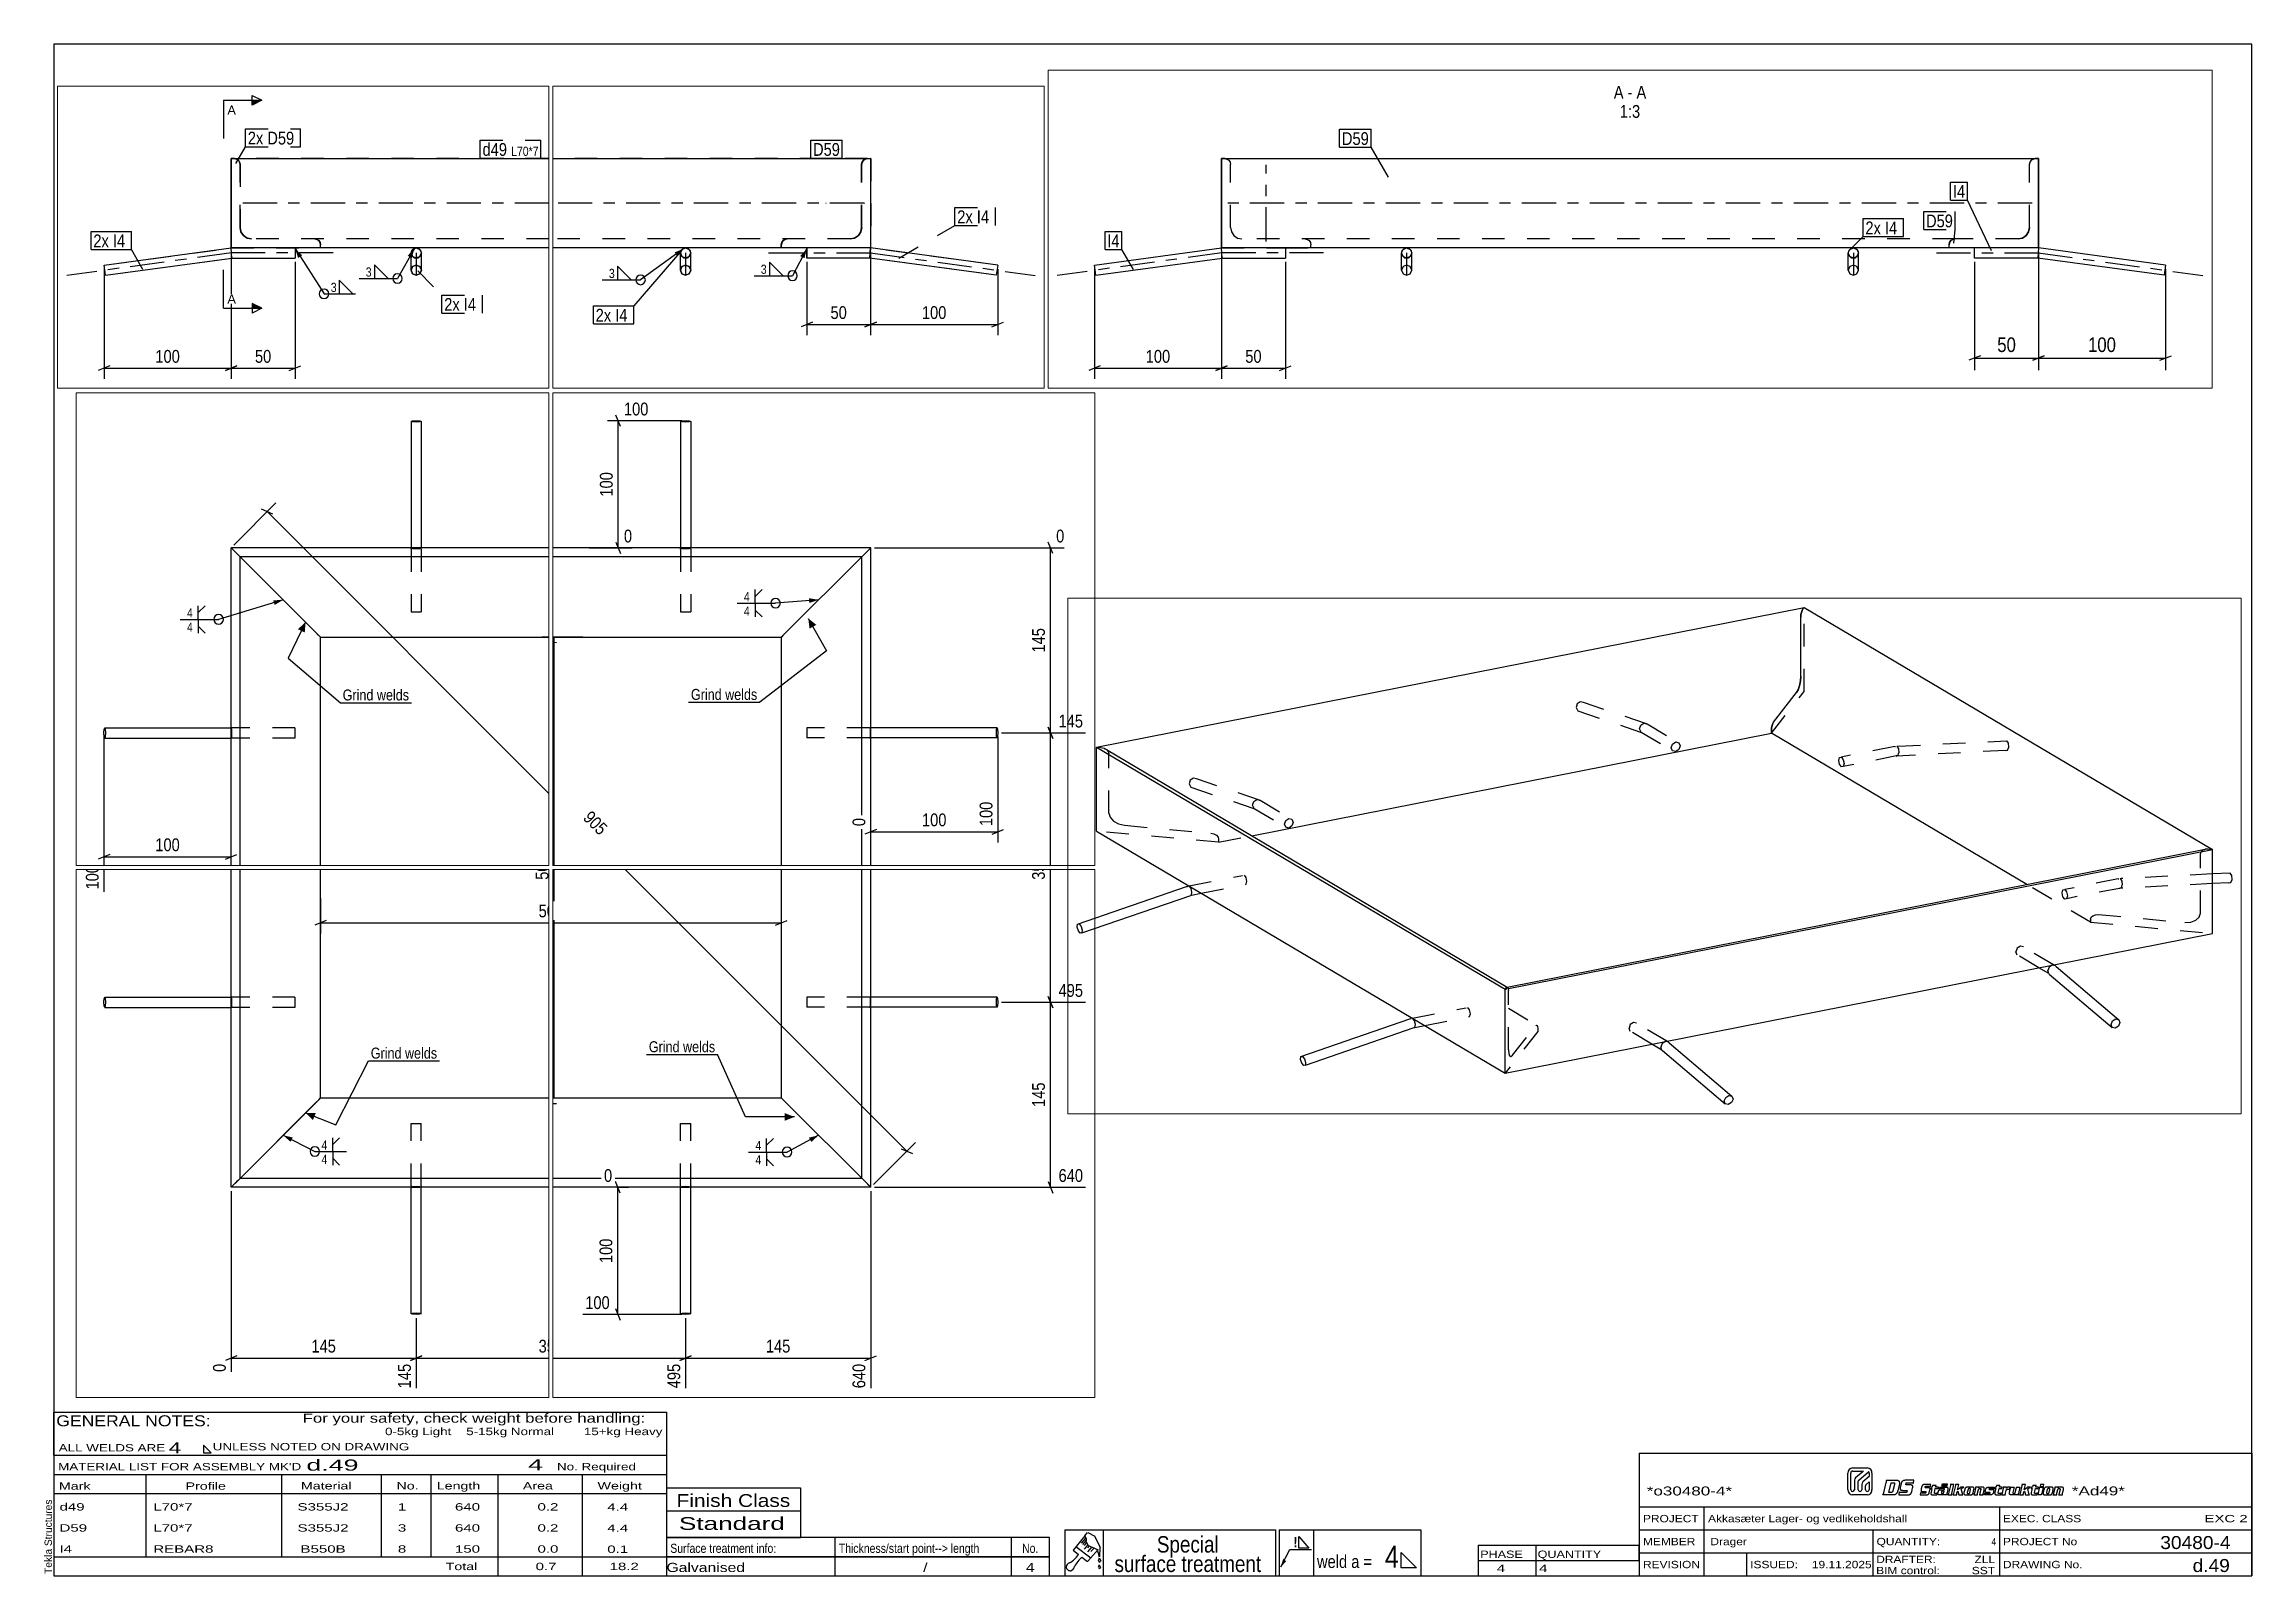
# Paper-space layout 'Layout1' of a CAD drawing. Header units: millimetres. Extents: x 2 to 579, y 5 to 405.
# The model-space entities are those that its viewports show. They can reach past a viewport. Long polylines and large blocks are cut down to what shows.
import ezdxf

# ---------------------------------------------------------------- set-up
doc = ezdxf.new("R2010")
doc.units = ezdxf.units.MM
doc.linetypes.add('DXK_LINE_DOT2', pattern=[3.9198, 1.9599, -1.9599])
doc.linetypes.add('DXK_LINE_DOT3', pattern=[5.9187, 2.979, -0.9799, 0.9799, -0.9799])
for name, color, linetype in [('GRAPHICAL_OBJECTS', 7, 'Continuous'), ('MÅLSÆTNING', 7, 'Continuous'), ('STÅL', 7, 'Continuous'), ('TEKST', 7, 'Continuous')]:
    doc.layers.add(name, color=color, linetype=linetype)
doc.layers.add('Viewport layer', color=7, linetype='Continuous', plot=False)
doc.styles.add('Arial', font='ARIAL.TTF', dxfattribs={"height": 0.2})
doc.styles.add('Arial Narrow', font='ARIALN.TTF', dxfattribs={"height": 0.2})
doc.styles.add('Arial Narrow Bold', font='ARIALNB.TTF', dxfattribs={"height": 0.2})
doc.styles.add('Arial Rounded MT Bold', font='ARLRDBD.TTF', dxfattribs={"height": 0.2})
doc.styles.add('IDAutomationHC39M', font='IDAUTOMATIONHC39M.TTF', dxfattribs={"height": 0.2})

psp = doc.layouts.get("Layout1")

# ---------------------------------------------------------------- texts
at = {"layer": 'GRAPHICAL_OBJECTS', "color": 7}
for s, height, style, width, p in [('GENERAL NOTES:', 2.8633, 'Arial Narrow', 1.4, (5.65, 44.06)), ('ALL WELDS ARE', 1.9089, 'Arial Narrow', 1.6, (6.29, 37.5)), ('UNLESS NOTED ON DRAWING', 1.9089, 'Arial Narrow', 1.6, (46.52, 37.78)), ('d.49', 2.912, 'Arial Rounded MT Bold', 1.794707, (70.97, 32.47)), ('4', 2.91, 'Arial Rounded MT Bold', 1.794707, (128.86, 32.56)), ("MATERIAL LIST FOR ASSEMBLY MK'D", 1.9089, 'Arial Narrow', 1.6, (6.15, 32.56)), ('Mark', 1.909, 'Arial Narrow', 1.7, (6.34, 27.5)), ('Profile', 1.909, 'Arial Narrow', 1.7, (39.41, 27.5)), ('Material', 1.909, 'Arial Narrow', 1.7, (69.54, 27.56)), ('No.', 1.909, 'Arial Narrow', 1.7, (94.5, 27.56)), ('Length', 1.909, 'Arial Narrow', 1.7, (105, 27.56)), ('Area', 1.909, 'Arial Narrow', 1.7, (127.5, 27.56)), ('No. Required', 1.9089, 'Arial Narrow', 1.6, (136.41, 32.56)), ('Weight', 1.909, 'Arial Narrow', 1.7, (147, 27.56)), ('PHASE', 1.909, 'Arial Narrow', 1.5, (377.5, 9.69)), ('QUANTITY', 1.909, 'Arial Narrow', 1.5, (392.5, 9.69))]:
    psp.add_text(s, height=height, dxfattribs=dict(at, style=style, width=width)).set_placement(p)
at = {"layer": 'GRAPHICAL_OBJECTS', "color": 7, "linetype": 'Continuous'}
for s, height, style, width, p in [('For your safety, check weight before handling:  ', 2.3861, 'Arial Narrow', 1.6, (70, 45)), ('0-5kg Light    5-15kg Normal        15+kg Heavy', 1.9089, 'Arial Narrow', 1.6, (91.5, 41.75)), ('4', 2.86, 'Arial Narrow', 1.794707, (35, 37)), ('d49', 1.909, 'Arial Narrow', 1.794707, (6.5, 22.06)), ('L70*7', 1.909, 'Arial Narrow', 1.794707, (31, 22.06)), ('S355J2', 1.909, 'Arial Narrow', 1.794707, (68.66, 22.06)), ('1', 1.91, 'Arial Narrow', 1.794707, (94.86, 22.06)), ('640', 1.909, 'Arial Narrow', 1.794707, (109.77, 22.06)), ('0.2', 1.909, 'Arial Narrow', 1.794707, (131.32, 22.06)), ('4.4', 1.909, 'Arial Narrow', 1.794707, (149.53, 22)), ('Finish Class', 3.3405, 'Arial Narrow', 1.425378, (167.62, 23)), ('*o30480-4*', 2.333, 'IDAutomationHC39M', 1.425378, (421, 26)), ('*Ad49*', 2.333, 'IDAutomationHC39M', 1.425378, (532, 26.01)), ('D59', 1.909, 'Arial Narrow', 1.794707, (6.5, 16.56)), ('L70*7', 1.909, 'Arial Narrow', 1.794707, (31, 16.56)), ('S355J2', 1.909, 'Arial Narrow', 1.794707, (68.66, 16.56)), ('3', 1.91, 'Arial Narrow', 1.794707, (94.86, 16.56)), ('640', 1.909, 'Arial Narrow', 1.794707, (109.77, 16.56)), ('0.2', 1.909, 'Arial Narrow', 1.794707, (131.32, 16.56)), ('4.4', 1.909, 'Arial Narrow', 1.794707, (149.53, 16.5)), ('Standard', 3.34, 'Arial Narrow', 1.780292, (168.26, 17)), ('PROJECT', 1.909, 'Arial Narrow', 1.425378, (420, 19)), ('Akkasæter Lager- og vedlikeholdshall', 1.9089, 'Arial Narrow', 1.425378, (437, 19)), ('EXEC. CLASS', 1.9089, 'Arial Narrow', 1.425378, (514, 19)), ('EXC 2', 1.909, 'Arial Narrow', 1.780292, (566.64, 19)), ('I4', 1.909, 'Arial Narrow', 1.794707, (6.5, 11.06)), ('REBAR8', 1.909, 'Arial Narrow', 1.794707, (31, 11.06)), ('B550B', 1.909, 'Arial Narrow', 1.794707, (69.43, 11.06)), ('8', 1.91, 'Arial Narrow', 1.794707, (94.86, 11.06)), ('150', 1.909, 'Arial Narrow', 1.794707, (109.77, 11.06)), ('0.0', 1.909, 'Arial Narrow', 1.794707, (131.32, 11.06)), ('0.1', 1.909, 'Arial Narrow', 1.794707, (149.53, 11)), ('MEMBER', 1.909, 'Arial Narrow', 1.425378, (420, 13)), ('Drager', 1.909, 'Arial Narrow', 1.42538, (437.61, 13)), ('QUANTITY:', 1.909, 'Arial Narrow', 1.425378, (481, 13)), ('PROJECT No', 1.909, 'Arial Narrow', 1.425378, (514, 13)), ('30480-4', 3.397, 'Arial Rounded MT Bold', 1.1, (555.09, 12)), ('Total', 1.909, 'Arial Narrow', 1.7, (107.33, 6.5)), ('0.7', 1.909, 'Arial Narrow', 1.794707, (130.83, 6.5)), ('18.2', 1.909, 'Arial Narrow', 1.794707, (150.14, 6.5)), ('Galvanised', 2.386, 'Arial Narrow', 1.5, (165, 6)), ('/', 2.39, 'Arial Narrow', 1.5, (232.03, 6)), ('4', 2.39, 'Arial Narrow', 1.5, (258.86, 6)), ('4', 1.91, 'Arial Narrow', 1.794707, (381.82, 6)), ('4', 1.91, 'Arial Narrow', 1.794707, (392.86, 6)), ('REVISION', 1.909, 'Arial Narrow', 1.425378, (420, 7)), ('ISSUED:', 1.909, 'Arial Narrow', 1.425378, (448, 7)), ('19.11.2025', 1.909, 'Arial Narrow', 1.425378, (464.11, 7)), ('DRAFTER:', 1.909, 'Arial Narrow', 1.425378, (480.91, 8.35)), ('BIM control:', 1.9089, 'Arial Narrow', 1.425378, (480.9, 5.44)), ('SST', 1.909, 'Arial Narrow', 1.425378, (505.88, 5.43)), ('ZLL', 1.909, 'Arial Narrow', 1.425378, (506.58, 8.35)), ('DRAWING No.', 1.9089, 'Arial Narrow', 1.425378, (514, 7)), ('d.49', 3.397, 'Arial Rounded MT Bold', 1.1, (563.53, 6))]:
    psp.add_text(s, height=height, dxfattribs=dict(at, style=style, width=width)).set_placement(p)
at = {"layer": 'GRAPHICAL_OBJECTS', "color": 174, "linetype": 'Continuous', "style": 'Arial'}
psp.add_text('Tekla Structures', height=1.9102, rotation=90, dxfattribs=at).set_placement((4.5, 5.5))
at = {"layer": 'GRAPHICAL_OBJECTS', "color": 7, "linetype": 'Continuous', "style": 'Arial Narrow'}
for s, height, p in [('Surface treatment info:', 2.3861, (166, 11)), ('Thickness/start point--> length', 2.3861, (210, 11)), ('Special', 4.295, (293.07, 11.08)), ('4', 5.73, (352.61, 7.11)), ('4', 1.91, (511.03, 13)), ('surface treatment', 4.2949, (282, 6)), ('weld a =', 3.34, (334.88, 7.06))]:
    psp.add_text(s, height=height, dxfattribs=at).set_placement(p)
at = {"layer": 'GRAPHICAL_OBJECTS', "color": 7, "style": 'Arial Narrow'}
psp.add_text('No.', height=2.386, dxfattribs=at).set_placement((257.87, 11))
at = {"layer": 'GRAPHICAL_OBJECTS', "color": 2, "linetype": 'Continuous', "style": 'Arial Narrow Bold', "width": 0.99921}
psp.add_text('!', height=2.73, dxfattribs=at).set_placement((328.73, 12.42))

msp = doc.modelspace()

# ---------------------------------------------------------------- hatches: boundary and pattern name
at = {"layer": 'TEKST', "linetype": 'Continuous'}
for color, points in [(3, [(6867.4, 763.5), (6875.2, 763.9), (6868.5, 759.9)]), (3, [(7426, 765.2), (7433.7, 763.9), (7426.3, 761.5)]), (7, [(6886.7, 740.9), (6892.7, 746.4), (6892.1, 738.3)]), (7, [(7426.5, 741.4), (7425.5, 749.4), (7431.8, 744.3)]), (30, [(152.5, 221.8), (152.5, 225.5), (160, 225.5)]), (7, [(6898.5, 217.4), (6892.7, 223), (6900.8, 223)]), (7, [(7407.1, 222.8), (7414.6, 219.8), (7407.1, 216.8)]), (3, [(6881, 200.3), (6875.1, 205.4), (6882.7, 203.7)]), (3, [(7426.1, 203.6), (7433.6, 205.4), (7427.9, 200.2)]), (3, [(188.4, 102), (186, 109.3), (191.6, 104)]), (3, [(274.2, 103.7), (279.5, 109.3), (277.5, 101.9)]), (3, [(622.4, 106.4), (629.5, 109.3), (624.6, 103.4)]), (3, [(720.8, 103.5), (725.9, 109.3), (724.1, 101.8)]), (30, [(152.5, 62.6), (152.5, 66.3), (160, 62.6)])]:
    msp.add_hatch(color=color, dxfattribs=at).paths.add_polyline_path(points)

# ---------------------------------------------------------------- linework, layer by layer
at = {"layer": 'MÅLSÆTNING', "color": 7, "linetype": 'Continuous'}
for p, q in [((7326.4, 904.2), (7268.2, 904.2)), ((7278.4, 899.7), (7274.8, 908.7)), ((7276.6, 804.7), (7276.6, 904.2)), ((6836.5, 806.8), (6869.5, 839.8)), ((6867.2, 831.1), (6858.3, 834.9)), ((7253.9, 804.7), (7287.5, 804.7)), ((7274.8, 809.2), (7278.4, 800.2)), ((7477.4, 804.7), (7626.1, 804.7)), ((7617, 800.2), (7613.4, 809.2)), ((7615.2, 659.7), (7615.2, 804.7)), ((7248.9, 734.7), (7077.8, 734.7)), ((7228.2, 730.2), (7085.6, 739.2)), ((7226.4, 234.7), (7226.4, 734.7)), ((7577, 659.7), (7642.8, 659.7)), ((7577, 659.7), (7642.8, 659.7)), ((7613.4, 664.2), (7617, 655.2)), ((7617, 655.2), (7613.4, 664.2)), ((6734.8, 656.6), (6734.8, 396.1)), ((7574, 656.7), (7574, 573.7)), ((7474.4, 565.6), (7474.4, 593)), ((6834.4, 393.5), (6834.4, 571)), ((7478.9, 583.9), (7469.9, 580.3)), ((7474.4, 582.1), (7574, 582.1)), ((7569.5, 580.3), (7578.5, 583.9)), ((6739.3, 564.4), (6730.3, 560.8)), ((6734.8, 562.6), (6834.4, 562.6)), ((6829.9, 560.8), (6838.9, 564.4)), ((6904.4, 391), (6904.4, 363.4)), ((7404.4, 391), (7404.4, 363.4)), ((6908.9, 373.6), (6899.9, 370)), ((6904.4, 371.8), (7404.4, 371.8)), ((7399.9, 370), (7408.9, 373.6)), ((7617, 305.2), (7613.4, 314.2)), ((7577, 309.7), (7642.8, 309.7)), ((7615.2, 164.7), (7615.2, 309.7)), ((7085.6, 239.2), (7228.2, 230.2)), ((7228.4, 234.7), (7234.8, 234.7)), ((7476.5, 166.8), (7509.5, 199.8)), ((7498.3, 194.9), (7507.2, 191.1)), ((6834.4, 161.7), (6834.4, 20)), ((7278.2, 160.2), (7274.6, 169.2)), ((7275.6, 164.7), (7284.8, 164.7)), ((7276.4, 65.1), (7276.4, 164.7)), ((7474.4, 161.7), (7474.4, 7.2)), ((7477.4, 164.7), (7642.8, 164.7)), ((7613.4, 169.2), (7617, 160.2)), ((136, 106.9), (136, 7.2)), ((136, 106.9), (136, 7.2)), ((775.9, 106.9), (775.9, 41.5)), ((775.9, 106.9), (775.9, 41.5)), ((13700.8, 106.9), (13700.8, 7.2)), ((13700.8, 106.9), (13700.8, 7.2)), ((14340.8, 106.9), (14340.8, 14)), ((14340.8, 106.9), (14340.8, 14)), ((36.4, 93.3), (36.4, 7.2)), ((186, 98.9), (186, 7.2)), ((725.9, 98.9), (725.9, 41.5)), ((875.5, 93.3), (875.5, 41.5)), ((13601.2, 93.3), (13601.2, 7.2)), ((13750.8, 98.9), (13750.8, 7.2)), ((14290.8, 98.9), (14290.8, 14)), ((14440.4, 93.3), (14440.4, 14)), ((7274.6, 69.6), (7278.2, 60.6)), ((6979.4, 62.1), (6979.4, 7.2)), ((6979.4, 62.1), (6979.4, 7.2)), ((7326.4, 65.1), (7248.9, 65.1)), ((7329.4, 62.1), (7329.4, 7.2)), ((7329.4, 62.1), (7329.4, 7.2)), ((730.4, 51.7), (721.4, 48.1)), ((725.9, 49.9), (775.9, 49.9)), ((771.4, 48.1), (780.4, 51.7)), ((780.4, 51.7), (771.4, 48.1)), ((775.9, 49.9), (875.5, 49.9)), ((871, 48.1), (880, 51.7)), ((40.9, 17.4), (31.9, 13.8)), ((131.5, 13.8), (140.5, 17.4)), ((140.5, 17.4), (131.5, 13.8)), ((181.5, 13.8), (190.5, 17.4)), ((6838.9, 32.7), (6829.9, 29.1)), ((6834.4, 30.9), (6979.4, 30.9)), ((6983.9, 32.7), (6974.9, 29.1)), ((6974.9, 29.1), (6983.9, 32.7)), ((6979.4, 30.9), (7329.4, 30.9)), ((7333.9, 32.7), (7324.9, 29.1)), ((7324.9, 29.1), (7333.9, 32.7)), ((7329.4, 30.9), (7474.4, 30.9)), ((7469.9, 29.1), (7478.9, 32.7)), ((13605.7, 17.4), (13596.7, 13.8)), ((13696.3, 13.8), (13705.3, 17.4)), ((13705.3, 17.4), (13696.3, 13.8)), ((13746.3, 13.8), (13755.3, 17.4)), ((14295.3, 25.4), (14286.3, 21.8)), ((14290.8, 23.6), (14340.8, 23.6)), ((14345.3, 25.4), (14336.3, 21.8)), ((14336.3, 21.8), (14345.3, 25.4)), ((14340.8, 23.6), (14440.4, 23.6)), ((14435.9, 21.8), (14444.9, 25.4)), ((36.4, 15.6), (136, 15.6)), ((136, 15.6), (186, 15.6)), ((13601.2, 15.6), (13700.8, 15.6)), ((13700.8, 15.6), (13750.8, 15.6))]:
    msp.add_line(p, q, dxfattribs=at)
at = {"layer": 'STÅL', "color": 2, "linetype": 'Continuous'}
for p, q in [((6975.4, 903.7), (6976.6, 904.1)), ((6975.4, 903.7), (6975.4, 804.7)), ((6976.6, 904.1), (6979.4, 904.2)), ((6979.4, 904.2), (6982.2, 904.1)), ((6982.2, 904.1), (6983.4, 903.7)), ((6983.4, 903.7), (6983.4, 804.7)), ((7325.4, 903.7), (7326.6, 904.1)), ((7325.4, 903.7), (7325.4, 804.7)), ((7326.6, 904.1), (7329.4, 904.2)), ((7329.4, 904.2), (7332.2, 904.1)), ((7332.2, 904.1), (7333.4, 903.7)), ((7333.4, 903.7), (7333.4, 804.7)), ((6834.4, 555.6), (6834.4, 804.7)), ((6904.4, 734.7), (6834.4, 804.7)), ((6904.4, 734.7), (6834.4, 804.7)), ((7083.4, 804.7), (6834.4, 804.7)), ((6841.4, 555.6), (6841.4, 797.7)), ((7083.4, 797.7), (6841.4, 797.7)), ((7474.4, 804.7), (7225.4, 804.7)), ((7467.4, 797.7), (7225.4, 797.7)), ((7405.7, 736), (7468.7, 799)), ((7468.7, 799), (7405.7, 736)), ((7467.4, 555.6), (7467.4, 797.7)), ((7474.4, 804.7), (7468.7, 799)), ((7474.4, 804.7), (7468.7, 799)), ((7474.4, 555.6), (7474.4, 804.7)), ((6904.4, 555.6), (6904.4, 734.7)), ((6904.4, 734.7), (7083.4, 734.7)), ((7225.4, 734.7), (7404.4, 734.7)), ((7404.4, 734.7), (7405.7, 736)), ((7404.7, 735), (7404.4, 734.7)), ((7404.4, 734.7), (7404.4, 555.6)), ((7405.7, 736), (7404.7, 735)), ((6734.8, 659.6), (6735, 662.5)), ((6735, 656.8), (6734.8, 659.6)), ((6735, 662.5), (6735.4, 663.6)), ((6735.4, 663.6), (6834.4, 663.6)), ((7573.4, 663.7), (7474.4, 663.7)), ((7573.4, 663.7), (7573.8, 662.5)), ((7573.8, 662.5), (7574, 659.7)), ((7574, 659.7), (7573.8, 656.8)), ((6735.4, 655.6), (6735, 656.8)), ((6735.4, 655.6), (6834.4, 655.6)), ((7573.4, 655.7), (7474.4, 655.7)), ((7573.8, 656.8), (7573.4, 655.7)), ((6834.4, 164.7), (6834.4, 413.6)), ((6841.4, 171.7), (6841.4, 413.6)), ((6904.4, 234.7), (6904.4, 413.6)), ((7404.4, 413.6), (7404.4, 234.7)), ((7467.4, 171.7), (7467.4, 413.6)), ((7474.4, 164.7), (7474.4, 413.6)), ((20418.4, 287.1), (20972.7, 396.6)), ((20970.1, 389.1), (20970.2, 390.8)), ((20970.2, 390.8), (20970.1, 389.1)), ((20970.1, 342.5), (20970.1, 389.1)), ((20970.1, 342.5), (20970.1, 389.1)), ((20970.2, 390.8), (20970.6, 392.7)), ((20970.6, 392.7), (20970.2, 390.8)), ((20970.6, 392.7), (20971.1, 394.3)), ((20971.1, 394.3), (20970.6, 392.7)), ((20971.1, 394.3), (20971.7, 395.4)), ((20971.7, 395.4), (20971.1, 394.3)), ((20972.7, 396.6), (20971.7, 395.4)), ((20971.7, 395.4), (20972.7, 396.6)), ((20972.7, 396.6), (21292.7, 207)), ((20948.7, 306.8), (20966.8, 329.9)), ((20948.7, 306.8), (20966.8, 329.9)), ((20966.8, 329.9), (20968.1, 332.1)), ((20968.1, 332.1), (20966.8, 329.9)), ((20968.1, 332.1), (20969.1, 335.3)), ((20969.1, 335.3), (20968.1, 332.1)), ((20969.1, 335.3), (20969.8, 339)), ((20969.8, 339), (20969.1, 335.3)), ((20969.8, 339), (20970.1, 342.5)), ((20970.1, 342.5), (20969.8, 339)), ((6734.8, 309.6), (6735, 312.5)), ((6735, 312.5), (6735.4, 313.6)), ((6735.4, 313.6), (6834.4, 313.6)), ((7573.4, 313.7), (7474.4, 313.7)), ((7573.4, 313.7), (7573.8, 312.5)), ((7573.8, 312.5), (7574, 309.7)), ((6735, 306.8), (6734.8, 309.6)), ((6735.4, 305.6), (6735, 306.8)), ((6735.4, 305.6), (6834.4, 305.6)), ((7573.4, 305.7), (7474.4, 305.7)), ((7573.8, 306.8), (7573.4, 305.7)), ((7574, 309.7), (7573.8, 306.8)), ((20540, 217.7), (20947, 298.1)), ((20947, 300.4), (20947.2, 302.2)), ((20947.2, 302.2), (20947, 300.4)), ((20947, 300.4), (20947, 298.1)), ((20947, 298.1), (20947, 300.4)), ((21147.1, 179.6), (20947, 298.1)), ((20947.2, 302.2), (20947.5, 304)), ((20947.5, 304), (20947.2, 302.2)), ((20947.5, 304), (20948.1, 305.6)), ((20948.1, 305.6), (20947.5, 304)), ((20948.1, 305.6), (20948.7, 306.8)), ((20948.7, 306.8), (20948.1, 305.6)), ((20418.4, 221.3), (20418.4, 287.1)), ((20418.4, 287.1), (20421.8, 286.8)), ((20418.4, 221.3), (20418.4, 287.1)), ((20418.4, 287.1), (20421.8, 286.8)), ((20418.4, 287.1), (20738.4, 97.5)), ((20421.8, 286.8), (20424.2, 286.3)), ((20421.8, 286.8), (20424.2, 286.3)), ((20424.2, 286.3), (20426.2, 285.2)), ((20424.3, 286.2), (20426.2, 285.2)), ((20426.2, 285.2), (20740.1, 99.2)), ((6840.1, 170.3), (6903.1, 233.3)), ((6840.1, 170.3), (6899.9, 230.2)), ((6903.1, 233.3), (6899.9, 230.2)), ((6903.1, 233.3), (6904.4, 234.7)), ((6903.1, 233.3), (6904.1, 234.3)), ((6904.1, 234.3), (6904.4, 234.7)), ((6904.4, 234.7), (7083.4, 234.7)), ((7225.4, 234.7), (7404.4, 234.7)), ((7404.4, 234.7), (7404.7, 234.3)), ((7404.4, 234.7), (7474.4, 164.7)), ((7404.7, 234.3), (7474.4, 164.7)), ((20418.4, 221.3), (20738.4, 31.8)), ((20738.4, 97.5), (21292.7, 207)), ((20740, 99.2), (21286.9, 207.2)), ((21289.2, 207.3), (21286.9, 207.2)), ((21289.2, 207.3), (21286.9, 207.2)), ((21292.7, 207), (21289.2, 207.3)), ((21292.7, 207), (21289.2, 207.3)), ((21292.7, 141.2), (21292.7, 207)), ((21292.7, 141.2), (21292.7, 207)), ((136, 179.9), (136, 109.9)), ((136, 179.9), (385, 179.9)), ((136, 109.9), (136, 179.9)), ((527, 179.9), (775.9, 179.9)), ((775.9, 179.9), (775.9, 109.9)), ((775.9, 179.9), (776, 179.9)), ((775.9, 179.9), (775.9, 109.9)), ((13700.8, 179.9), (14340.8, 179.9)), ((13700.8, 109.9), (13700.8, 179.9)), ((13700.8, 179.9), (13700.8, 109.9)), ((14340.8, 179.9), (14340.8, 179.9)), ((14340.8, 109.9), (14340.8, 179.9)), ((14340.8, 179.9), (14340.8, 109.9)), ((20403.4, 148.4), (20488.7, 177.9)), ((20488.7, 177.9), (20489.6, 178.1)), ((20490.9, 178.4), (20489.6, 178.1)), ((20490.4, 178.3), (20490.9, 178.4)), ((20492.4, 176.5), (20490.9, 178.4)), ((20493.1, 173.5), (20492.4, 176.5)), ((20492.7, 171.2), (20493.1, 173.5)), ((21306.4, 188.4), (21292.7, 187.8)), ((21305.5, 180.8), (21292.7, 180.2)), ((21305.5, 180.8), (21307, 181.1)), ((21307.7, 186.5), (21306.4, 188.4)), ((21307, 181.1), (21307.9, 183.4)), ((21307.9, 183.4), (21307.7, 186.5)), ((6834.4, 164.7), (6840.1, 170.3)), ((6834.4, 164.7), (6838.6, 168.9)), ((7083.4, 164.7), (6834.4, 164.7)), ((6840.1, 170.3), (6838.6, 168.9)), ((6841.4, 171.7), (7083.4, 171.7)), ((6975.4, 65.6), (6975.4, 164.7)), ((6983.4, 65.6), (6983.4, 164.7)), ((7225.4, 171.7), (7467.4, 171.7)), ((7474.4, 164.7), (7225.4, 164.7)), ((7325.4, 65.6), (7325.4, 164.7)), ((7333.4, 65.6), (7333.4, 164.7)), ((20406.9, 141.6), (20492.2, 171)), ((20492.2, 171), (20492.7, 171.2)), ((20492.7, 171.2), (20500.4, 172.7)), ((20403.1, 146.2), (20403.4, 148.4)), ((20404.1, 143.3), (20403.1, 146.2)), ((20403.4, 148.4), (20404.7, 148.6)), ((20405.6, 141.4), (20404.1, 143.3)), ((20404.7, 148.6), (20406.2, 146.7)), ((20406.9, 141.6), (20405.6, 141.4)), ((20406.2, 146.7), (20407.1, 143.8)), ((20407.1, 143.8), (20406.9, 141.6)), ((20738.4, 31.8), (21292.7, 141.2)), ((36.4, 96.3), (136, 109.9)), ((385, 109.9), (136, 109.9)), ((136.5, 101.9), (136, 109.9)), ((186, 109.9), (186, 101.9)), ((277, 105.9), (278.1, 108.7)), ((277, 92.4), (277, 105.9)), ((278.1, 108.7), (281, 109.9)), ((281, 109.9), (283.8, 108.7)), ((283.8, 108.7), (285, 105.9)), ((285, 92.4), (285, 105.9)), ((775.9, 109.9), (527, 109.9)), ((627, 105.9), (628.1, 108.7)), ((627, 92.4), (627, 105.9)), ((628.1, 108.7), (631, 109.9)), ((631, 109.9), (633.8, 108.7)), ((633.8, 108.7), (635, 105.9)), ((635, 92.4), (635, 105.9)), ((725.9, 103.1), (725.9, 109.9)), ((775.9, 109.9), (775.4, 101.9)), ((776, 109.9), (775.9, 109.9)), ((875.5, 96.3), (775.9, 109.9)), ((13601.2, 96.3), (13700.8, 109.9)), ((14340.8, 109.9), (13700.8, 109.9)), ((13701.4, 101.9), (13700.8, 109.9)), ((13750.8, 109.9), (13750.8, 101.9)), ((13841.8, 105.9), (13843, 108.7)), ((13841.8, 92.4), (13841.8, 105.9)), ((13843, 108.7), (13845.8, 109.9)), ((13845.8, 109.9), (13848.6, 108.7)), ((13848.6, 108.7), (13849.8, 105.9)), ((13849.8, 92.4), (13849.8, 105.9)), ((14191.8, 105.9), (14193, 108.7)), ((14191.8, 92.4), (14191.8, 105.9)), ((14193, 108.7), (14195.8, 109.9)), ((14195.8, 109.9), (14198.6, 108.7)), ((14198.6, 108.7), (14199.8, 105.9)), ((14199.8, 92.4), (14199.8, 105.9)), ((14290.8, 103.1), (14290.8, 109.9)), ((14340.8, 109.9), (14340.3, 101.9)), ((14340.8, 109.9), (14340.8, 109.9)), ((14440.4, 96.3), (14340.8, 109.9)), ((21164.4, 109.7), (21156.5, 114.3)), ((21164.6, 114.9), (21163.5, 112.1)), ((21164.4, 109.7), (21163.5, 112.1)), ((21164.4, 109.7), (21164.7, 109.4)), ((21167.1, 116.4), (21164.6, 114.9)), ((21164.7, 109.4), (21214, 67.6)), ((21169.5, 115.8), (21167.1, 116.4)), ((21169.5, 115.8), (21168.1, 116.6)), ((21169.5, 115.8), (21170, 115.4)), ((21170, 115.4), (21219.2, 73.6)), ((37.5, 88.4), (36.4, 96.3)), ((37.5, 88.4), (136.5, 101.9)), ((137, 101.9), (136.5, 101.9)), ((137, 101.9), (186, 101.9)), ((278.1, 95.2), (277, 92.4)), ((277, 92.4), (278.1, 89.6)), ((281, 96.3), (278.1, 95.2)), ((278.1, 89.6), (281, 88.4)), ((283.8, 95.2), (281, 96.3)), ((281, 88.4), (283.8, 89.6)), ((285, 92.4), (283.8, 95.2)), ((283.8, 89.6), (285, 92.4)), ((628.1, 95.2), (627, 92.4)), ((627, 92.4), (628.1, 89.6)), ((631, 96.3), (628.1, 95.2)), ((628.1, 89.6), (631, 88.4)), ((633.8, 95.2), (631, 96.3)), ((631, 88.4), (633.8, 89.6)), ((635, 92.4), (633.8, 95.2)), ((633.8, 89.6), (635, 92.4)), ((725.9, 101.9), (725.9, 103.1)), ((774.9, 101.9), (725.9, 101.9)), ((775.4, 101.9), (774.9, 101.9)), ((874.4, 88.4), (775.4, 101.9)), ((875.5, 96.3), (874.4, 88.4)), ((13602.3, 88.4), (13601.2, 96.3)), ((13602.3, 88.4), (13701.4, 101.9)), ((13701.9, 101.9), (13701.4, 101.9)), ((13701.9, 101.9), (13750.8, 101.9)), ((13843, 95.2), (13841.8, 92.4)), ((13841.8, 92.4), (13843, 89.6)), ((13845.8, 96.3), (13843, 95.2)), ((13843, 89.6), (13845.8, 88.4)), ((13848.6, 95.2), (13845.8, 96.3)), ((13845.8, 88.4), (13848.6, 89.6)), ((13849.8, 92.4), (13848.6, 95.2)), ((13848.6, 89.6), (13849.8, 92.4)), ((14193, 95.2), (14191.8, 92.4)), ((14191.8, 92.4), (14193, 89.6)), ((14195.8, 96.3), (14193, 95.2)), ((14193, 89.6), (14195.8, 88.4)), ((14198.6, 95.2), (14195.8, 96.3)), ((14195.8, 88.4), (14198.6, 89.6)), ((14199.8, 92.4), (14198.6, 95.2)), ((14198.6, 89.6), (14199.8, 92.4)), ((14290.8, 101.9), (14290.8, 103.1)), ((14339.8, 101.9), (14290.8, 101.9)), ((14340.3, 101.9), (14339.8, 101.9)), ((14439.3, 88.4), (14340.3, 101.9)), ((14440.4, 96.3), (14439.3, 88.4)), ((20738.4, 97.5), (20739.3, 98.7)), ((20738.4, 97.5), (20739.3, 98.7)), ((20738.4, 31.8), (20738.4, 97.5)), ((20738.4, 31.8), (20738.4, 97.5)), ((20739.3, 98.7), (20740, 99.2)), ((20739.3, 98.7), (20740, 99.2)), ((20578.4, 44.7), (20663.7, 74.2)), ((20663.7, 74.2), (20664.6, 74.5)), ((20665.9, 74.7), (20664.6, 74.5)), ((20665.4, 74.6), (20665.9, 74.7)), ((20667.4, 72.8), (20665.9, 74.7)), ((20668.1, 69.8), (20667.4, 72.8)), ((20667.7, 67.5), (20668.1, 69.8)), ((21213.1, 69.9), (21214.3, 72.7)), ((21214, 67.6), (21213.1, 69.9)), ((21214.3, 72.7), (21216.9, 74.2)), ((21216.9, 74.2), (21219.2, 73.6)), ((21220.1, 71.3), (21218.9, 68.6)), ((21219.2, 73.6), (21220.1, 71.3)), ((6976.6, 65.2), (6975.4, 65.6)), ((6979.4, 65.1), (6976.6, 65.2)), ((6982.2, 65.2), (6979.4, 65.1)), ((6983.4, 65.6), (6982.2, 65.2)), ((7326.6, 65.2), (7325.4, 65.6)), ((7329.4, 65.1), (7326.6, 65.2)), ((7332.2, 65.2), (7329.4, 65.1)), ((7333.4, 65.6), (7332.2, 65.2)), ((20581.9, 37.9), (20667.2, 67.4)), ((20667.2, 67.4), (20667.7, 67.5)), ((20667.7, 67.5), (20675.4, 69.1)), ((20861.3, 49.8), (20853.4, 54.5)), ((20861.5, 55), (20860.4, 52.2)), ((20861.3, 49.8), (20860.4, 52.2)), ((20864, 56.6), (20861.5, 55)), ((20866.4, 56), (20864, 56.6)), ((20866.4, 56), (20865, 56.8)), ((20866.4, 56), (20866.9, 55.6)), ((20866.9, 55.6), (20916.1, 13.8)), ((21216.3, 67.1), (21214, 67.6)), ((21218.9, 68.6), (21216.3, 67.1)), ((20578.1, 42.5), (20578.4, 44.7)), ((20579.1, 39.6), (20578.1, 42.5)), ((20578.4, 44.7), (20579.7, 44.9)), ((20580.6, 37.7), (20579.1, 39.6)), ((20579.7, 44.9), (20581.2, 43)), ((20581.9, 37.9), (20580.6, 37.7)), ((20581.2, 43), (20582.1, 40.1)), ((20582.1, 40.1), (20581.9, 37.9)), ((20861.3, 49.8), (20861.6, 49.6)), ((20861.6, 49.6), (20910.9, 7.8)), ((20910, 10.1), (20911.2, 12.8)), ((20910.9, 7.8), (20910, 10.1)), ((20913.2, 7.2), (20910.9, 7.8)), ((20911.2, 12.8), (20913.8, 14.3)), ((20915.8, 8.7), (20913.2, 7.2)), ((20913.8, 14.3), (20916.1, 13.8)), ((20917, 11.4), (20915.8, 8.7)), ((20916.1, 13.8), (20917, 11.4))]:
    msp.add_line(p, q, dxfattribs=at)
at = {"layer": 'STÅL', "color": 7, "linetype": 'DXK_LINE_DOT2'}
for p, q in [((6976.6, 903.3), (6975.4, 903.7)), ((6979.4, 903.1), (6976.6, 903.3)), ((6982.2, 903.3), (6979.4, 903.1)), ((6983.4, 903.7), (6982.2, 903.3)), ((7326.6, 903.3), (7325.4, 903.7)), ((7329.4, 903.1), (7326.6, 903.3)), ((7332.2, 903.3), (7329.4, 903.1)), ((7333.4, 903.7), (7332.2, 903.3)), ((6836.9, 802.2), (6850.4, 788.7)), ((6975.4, 804.4), (6975.4, 804.7)), ((6975.4, 804.4), (6976.6, 804.6)), ((6975.4, 803.6), (6975.4, 804.4)), ((6975.4, 804.4), (6976.6, 804.2)), ((6975.4, 803.6), (6975.4, 754.6)), ((6979.4, 804.6), (6976.6, 804.6)), ((6976.6, 804.2), (6979.4, 804.1)), ((6982.2, 804.6), (6979.4, 804.6)), ((6979.4, 804.1), (6982.2, 804.2)), ((6983.4, 804.4), (6982.2, 804.6)), ((6982.2, 804.2), (6983.4, 804.4)), ((6983.4, 804.4), (6983.4, 804.7)), ((6983.4, 803.6), (6983.4, 804.4)), ((6983.4, 803.6), (6983.4, 754.6)), ((7325.4, 804.4), (7325.4, 804.7)), ((7325.4, 804.4), (7326.6, 804.6)), ((7325.4, 803.6), (7325.4, 804.4)), ((7325.4, 804.4), (7326.6, 804.2)), ((7325.4, 803.6), (7325.4, 754.6)), ((7329.4, 804.6), (7326.6, 804.6)), ((7326.6, 804.2), (7329.4, 804.1)), ((7332.2, 804.6), (7329.4, 804.6)), ((7329.4, 804.1), (7332.2, 804.2)), ((7333.4, 804.4), (7332.2, 804.6)), ((7332.2, 804.2), (7333.4, 804.4)), ((7333.4, 804.4), (7333.4, 804.7)), ((7333.4, 803.6), (7333.4, 804.4)), ((7333.4, 803.6), (7333.4, 754.6)), ((7474.4, 804.7), (7461.8, 792.1)), ((7468.7, 799), (7468.7, 799)), ((7468.7, 799), (7468.7, 799)), ((6975.4, 754.6), (6983.4, 754.6)), ((7325.4, 754.6), (7333.4, 754.6)), ((6901.6, 737.4), (6904.4, 734.7)), ((7404.7, 735), (7404.4, 734.7)), ((7405.7, 736), (7405.7, 736)), ((7405.7, 736), (7405.7, 736)), ((6735.4, 663.6), (6735.8, 662.5)), ((6735.8, 662.5), (6735.9, 659.6)), ((6735.9, 659.6), (6735.8, 656.8)), ((6834.4, 663.6), (6834.7, 663.6)), ((6834.5, 662.5), (6834.4, 659.6)), ((6834.4, 659.6), (6834.5, 656.8)), ((6834.7, 663.6), (6834.5, 662.5)), ((6835.4, 663.6), (6834.7, 663.6)), ((6834.9, 662.5), (6834.7, 663.6)), ((6834.9, 659.6), (6834.9, 662.5)), ((6834.9, 656.8), (6834.9, 659.6)), ((6884.4, 663.6), (6835.4, 663.6)), ((6884.4, 663.6), (6884.4, 655.6)), ((7473.4, 663.7), (7424.4, 663.7)), ((7424.4, 663.7), (7424.4, 655.7)), ((7473.4, 663.7), (7474.1, 663.7)), ((7474.1, 663.7), (7473.9, 662.5)), ((7473.9, 662.5), (7473.9, 659.7)), ((7473.9, 659.7), (7473.9, 656.8)), ((7474.4, 663.7), (7474.1, 663.7)), ((7474.1, 663.7), (7474.3, 662.5)), ((7474.4, 659.7), (7474.3, 662.5)), ((7474.3, 656.8), (7474.4, 659.7)), ((7572.9, 659.7), (7573, 662.5)), ((7573, 656.8), (7572.9, 659.7)), ((7573, 662.5), (7573.4, 663.7)), ((6735.8, 656.8), (6735.4, 655.6)), ((6834.4, 655.6), (6834.7, 655.6)), ((6834.7, 655.6), (6834.5, 656.8)), ((6834.7, 655.6), (6834.9, 656.8)), ((6835.4, 655.6), (6834.7, 655.6)), ((6884.4, 655.6), (6835.4, 655.6)), ((7473.4, 655.7), (7424.4, 655.7)), ((7473.4, 655.7), (7474.1, 655.7)), ((7473.9, 656.8), (7474.1, 655.7)), ((7474.1, 655.7), (7474.3, 656.8)), ((7474.4, 655.7), (7474.1, 655.7)), ((7573.4, 655.7), (7573, 656.8)), ((20972.7, 330.8), (20972.7, 396.6)), ((20947, 298.1), (20972.7, 330.8)), ((6735.4, 313.6), (6735.8, 312.5)), ((6735.8, 312.5), (6735.9, 309.6)), ((6834.4, 313.6), (6834.7, 313.6)), ((6834.5, 312.5), (6834.4, 309.6)), ((6834.7, 313.6), (6834.5, 312.5)), ((6835.4, 313.6), (6834.7, 313.6)), ((6834.9, 312.5), (6834.7, 313.6)), ((6834.9, 309.6), (6834.9, 312.5)), ((6884.4, 313.6), (6835.4, 313.6)), ((6884.4, 313.6), (6884.4, 305.6)), ((7473.4, 313.7), (7424.4, 313.7)), ((7424.4, 313.7), (7424.4, 305.7)), ((7473.4, 313.7), (7474.1, 313.7)), ((7474.1, 313.7), (7473.9, 312.5)), ((7473.9, 312.5), (7473.9, 309.7)), ((7474.4, 313.7), (7474.1, 313.7)), ((7474.1, 313.7), (7474.3, 312.5)), ((7474.4, 309.7), (7474.3, 312.5)), ((7572.9, 309.7), (7573, 312.5)), ((7573, 312.5), (7573.4, 313.7)), ((20794.9, 321.1), (20794.1, 318.2)), ((20794.1, 318.2), (20795.3, 315.6)), ((20797.3, 322.7), (20794.9, 321.1)), ((20795.3, 315.6), (20844.6, 299)), ((20799.8, 322.1), (20797.3, 322.7)), ((20849.1, 305.5), (20799.8, 322.1)), ((6735.8, 306.8), (6735.4, 305.6)), ((6735.9, 309.6), (6735.8, 306.8)), ((6834.4, 309.6), (6834.5, 306.8)), ((6834.4, 305.6), (6834.7, 305.6)), ((6834.7, 305.6), (6834.5, 306.8)), ((6834.7, 305.6), (6834.9, 306.8)), ((6835.4, 305.6), (6834.7, 305.6)), ((6834.9, 306.8), (6834.9, 309.6)), ((6884.4, 305.6), (6835.4, 305.6)), ((7473.4, 305.7), (7424.4, 305.7)), ((7473.4, 305.7), (7474.1, 305.7)), ((7473.9, 309.7), (7473.9, 306.8)), ((7473.9, 306.8), (7474.1, 305.7)), ((7474.1, 305.7), (7474.3, 306.8)), ((7474.4, 305.7), (7474.1, 305.7)), ((7474.3, 306.8), (7474.4, 309.7)), ((7573, 306.8), (7572.9, 309.7)), ((7573.4, 305.7), (7573, 306.8)), ((20843.8, 301.5), (20844.7, 304.4)), ((20844.9, 298.9), (20843.8, 301.5)), ((20844.6, 299), (20844.9, 298.9)), ((20844.7, 304.4), (20847.1, 306)), ((20844.9, 298.9), (20869.6, 284.3)), ((20847.1, 306), (20849.6, 305.3)), ((20849.1, 305.5), (20849.6, 305.3)), ((20849.6, 305.3), (20874.5, 290.6)), ((20421.8, 286.8), (20421.8, 286.8)), ((20421.8, 286.8), (20421.8, 286.8)), ((20424.2, 286.3), (20424.3, 286.2)), ((20424.2, 286.3), (20424.2, 286.3)), ((20424.2, 286.3), (20424.2, 286.3)), ((20426.2, 285.2), (20427.5, 283.7)), ((20426.2, 285.2), (20426.2, 285.2)), ((20427.5, 283.7), (20428, 282)), ((20428, 235.5), (20428, 282)), ((20868.6, 286.7), (20869.6, 289.6)), ((20869.6, 284.3), (20868.6, 286.7)), ((20869.6, 289.6), (20872.1, 291.2)), ((20872.1, 283.7), (20869.6, 284.3)), ((20872.1, 291.2), (20874.5, 290.6)), ((20874.5, 285.2), (20872.1, 283.7)), ((20874.5, 290.6), (20875.6, 288.1)), ((20875.6, 288.1), (20874.5, 285.2)), ((20999.9, 276.7), (21000.4, 279)), ((21000.4, 279), (21001.9, 279.3)), ((21043.7, 287.6), (21001.8, 279.3)), ((21001.9, 279.3), (21003.3, 277.3)), ((21046.2, 280.5), (21003.3, 272)), ((21003.3, 277.3), (21003.9, 274.3)), ((21043.7, 287.6), (21044.2, 287.7)), ((21044.8, 280.2), (21045.1, 280.2)), ((21130.5, 284.5), (21045.1, 280.2)), ((21045.2, 287.8), (21046.1, 287.9)), ((21045.2, 287.8), (21046.5, 285.9)), ((21046.1, 287.9), (21131.4, 292.1)), ((21046.2, 280.5), (21046.9, 282.8)), ((21046.5, 285.9), (21046.9, 282.8)), ((21130.5, 284.5), (21132, 284.8)), ((21132.7, 290.2), (21131.4, 292.1)), ((21132, 284.8), (21132.9, 287.1)), ((21132.9, 287.1), (21132.7, 290.2)), ((20491.8, 261.3), (20491, 258.3)), ((20494.2, 262.9), (20491.8, 261.3)), ((20496.7, 262.2), (20494.2, 262.9)), ((20546, 245.6), (20496.7, 262.2)), ((21000.4, 273.7), (20999.9, 276.7)), ((21001.9, 271.8), (21000.4, 273.7)), ((21003.3, 272), (21001.9, 271.8)), ((21003.9, 274.3), (21003.3, 272)), ((20491, 258.3), (20492.2, 255.8)), ((20492.2, 255.8), (20541.5, 239.2)), ((20540.6, 241.6), (20541.6, 244.5)), ((20541.6, 244.5), (20544, 246.1)), ((20544, 246.1), (20546.5, 245.5)), ((20546, 245.6), (20546.5, 245.5)), ((20546.5, 245.5), (20571.4, 230.7)), ((6899.9, 230.2), (6903.1, 233.3)), ((6903.1, 233.3), (6903.1, 233.3)), ((6904.1, 234.3), (6904.4, 234.7)), ((20428, 235.5), (20428.9, 232.2)), ((20428.9, 232.2), (20431.6, 229.2)), ((20431.6, 229.2), (20435.6, 227)), ((20435.6, 227), (20440.3, 225.9)), ((20440.3, 225.9), (20507.9, 219.7)), ((20541.8, 239.1), (20540.6, 241.6)), ((20541.5, 239.2), (20541.8, 239.1)), ((20541.8, 239.1), (20566.5, 224.4)), ((20565.5, 226.9), (20566.5, 229.7)), ((20566.5, 224.4), (20565.5, 226.9)), ((20566.5, 229.7), (20569, 231.3)), ((20569, 231.3), (20571.4, 230.7)), ((20571.4, 225.4), (20569, 223.8)), ((20571.4, 230.7), (20572.4, 228.2)), ((20572.4, 228.2), (20571.4, 225.4)), ((6975.4, 165.7), (6975.4, 214.7)), ((6975.4, 214.7), (6983.4, 214.7)), ((6983.4, 165.7), (6983.4, 214.7)), ((7325.4, 165.7), (7325.4, 214.7)), ((7325.4, 214.7), (7333.4, 214.7)), ((7333.4, 165.7), (7333.4, 214.7)), ((20514, 212.6), (20418.4, 221.3)), ((20507.9, 219.7), (20510.2, 219.2)), ((20510.2, 219.2), (20512.2, 218.1)), ((20512.2, 218.1), (20513.6, 216.6)), ((20513.6, 216.6), (20514, 214.9)), ((20514, 212.6), (20540, 217.7)), ((20514, 214.9), (20514, 212.6)), ((20569, 223.8), (20566.5, 224.4)), ((21283.1, 203.6), (21283.6, 205.2)), ((21283.1, 157.1), (21283.1, 203.6)), ((21283.6, 205.2), (21284.9, 206.5)), ((21284.9, 206.5), (21286.9, 207.2)), ((21286.9, 207.2), (21286.9, 207.2)), ((21289.2, 207.3), (21289.2, 207.3)), ((21289.2, 207.3), (21289.2, 207.3)), ((138.5, 179.9), (136, 179.9)), ((136, 179.9), (136, 109.9)), ((140.2, 179.5), (138.5, 179.9)), ((138.5, 179.9), (140.2, 179.5)), ((385, 179.9), (138.5, 179.9)), ((141.6, 178.6), (140.2, 179.5)), ((140.2, 179.5), (141.6, 178.6)), ((142.6, 177.1), (141.6, 178.6)), ((141.6, 178.6), (142.6, 177.1)), ((143, 175.4), (142.6, 177.1)), ((142.6, 177.1), (143, 175.4)), ((143, 175.4), (143, 125.9)), ((143, 125.9), (143, 175.4)), ((773.4, 179.9), (527, 179.9)), ((768.9, 175.4), (769.3, 177.1)), ((768.9, 125.9), (768.9, 175.4)), ((768.9, 175.4), (769, 175.4)), ((769, 175.4), (769.3, 177.1)), ((769.3, 177.1), (769, 175.4)), ((769, 125.9), (769, 175.4)), ((769, 125.9), (769, 175.4)), ((769.3, 177.1), (770.3, 178.6)), ((769.3, 177.1), (770.3, 178.6)), ((770.3, 178.6), (769.3, 177.1)), ((770.3, 178.6), (771.7, 179.5)), ((771.7, 179.5), (770.3, 178.6)), ((771.7, 179.5), (773.4, 179.9)), ((773.5, 179.9), (771.7, 179.5)), ((771.7, 179.5), (771.7, 179.5)), ((773.4, 179.9), (775.9, 179.9)), ((773.4, 179.9), (773.5, 179.9)), ((776, 179.9), (775.9, 179.9)), ((776, 179.9), (776, 109.9)), ((776, 109.9), (776, 179.9)), ((13703.3, 179.9), (13700.8, 179.9)), ((13703.3, 179.9), (13705, 179.5)), ((13705, 179.5), (13706.5, 178.6)), ((13706.5, 178.6), (13707.5, 177.1)), ((13707.5, 177.1), (13707.8, 175.4)), ((13707.8, 125.9), (13707.8, 175.4)), ((14334.1, 177.1), (14333.8, 175.4)), ((14333.8, 175.4), (14334.2, 177.1)), ((14333.8, 125.9), (14333.8, 175.4)), ((14333.8, 175.4), (14333.8, 175.4)), ((14333.8, 125.9), (14333.8, 175.4)), ((14335.1, 178.6), (14334.1, 177.1)), ((14334.2, 177.1), (14335.1, 178.6)), ((14336.6, 179.5), (14335.1, 178.6)), ((14335.1, 178.6), (14336.6, 179.5)), ((14338.3, 179.9), (14336.6, 179.5)), ((14336.6, 179.5), (14338.3, 179.9)), ((14340.8, 179.9), (14338.3, 179.9)), ((20490.9, 178.4), (20532.8, 186.7)), ((20500.4, 172.7), (20535.6, 179.7)), ((20535.6, 185), (20534.2, 186.9)), ((20536.2, 182), (20535.6, 185)), ((20535.6, 179.7), (20536.2, 182)), ((21197, 150), (21147.1, 179.6)), ((21174.9, 173), (21175.4, 175.3)), ((21175.4, 170), (21174.9, 173)), ((21175.4, 175.3), (21176.9, 175.6)), ((21218.7, 183.9), (21176.8, 175.6)), ((21176.9, 175.6), (21178.3, 173.7)), ((21221.2, 176.8), (21178.3, 168.4)), ((21178.3, 173.7), (21178.9, 170.7)), ((21218.7, 183.9), (21219.2, 184)), ((21219.8, 176.6), (21220.1, 176.6)), ((21292.7, 180.2), (21220.1, 176.6)), ((21220.2, 184.2), (21221.5, 182.2)), ((21220.2, 184.2), (21221.1, 184.2)), ((21292.7, 187.8), (21221.1, 184.2)), ((21221.2, 176.8), (21221.9, 179.2)), ((21221.5, 182.2), (21221.9, 179.2)), ((6836.9, 167.2), (6840.1, 170.3)), ((6836.9, 167.2), (6838.6, 168.9)), ((6840.1, 170.3), (6840.1, 170.3)), ((6975.4, 165.7), (6975.4, 164.9)), ((6976.6, 165.1), (6975.4, 164.9)), ((6975.4, 164.7), (6975.4, 164.9)), ((6975.4, 164.9), (6976.6, 164.7)), ((6979.4, 165.2), (6976.6, 165.1)), ((6976.6, 164.7), (6979.4, 164.7)), ((6982.2, 165.1), (6979.4, 165.2)), ((6979.4, 164.7), (6982.2, 164.7)), ((6983.4, 164.9), (6982.2, 165.1)), ((6983.4, 164.9), (6982.2, 164.7)), ((6983.4, 165.7), (6983.4, 164.9)), ((6983.4, 164.7), (6983.4, 164.9)), ((7325.4, 165.7), (7325.4, 164.9)), ((7326.6, 165.1), (7325.4, 164.9)), ((7325.4, 164.7), (7325.4, 164.9)), ((7325.4, 164.9), (7326.6, 164.7)), ((7329.4, 165.2), (7326.6, 165.1)), ((7326.6, 164.7), (7329.4, 164.7)), ((7332.2, 165.1), (7329.4, 165.2)), ((7329.4, 164.7), (7332.2, 164.7)), ((7333.4, 164.9), (7332.2, 165.1)), ((7333.4, 164.9), (7332.2, 164.7)), ((7333.4, 165.7), (7333.4, 164.9)), ((7333.4, 164.7), (7333.4, 164.9)), ((7474.4, 164.7), (7471.9, 167.2)), ((21176.9, 168.1), (21175.4, 170)), ((21178.3, 168.4), (21176.9, 168.1)), ((21178.9, 170.7), (21178.3, 168.4)), ((21198.8, 155.1), (21200.8, 155.9)), ((21200.8, 155.9), (21203.2, 156)), ((21203.2, 156), (21270.8, 149.8)), ((21282.2, 154), (21283.1, 157.1)), ((21197, 152.3), (21197.5, 153.9)), ((21197, 152.3), (21197, 150)), ((21197, 150), (21292.7, 141.2)), ((21197.5, 153.9), (21198.8, 155.1)), ((21270.8, 149.8), (21275.5, 150)), ((21275.5, 150), (21279.5, 151.5)), ((21279.5, 151.5), (21282.2, 154)), ((143.6, 122.4), (143, 125.9)), ((143, 125.9), (143.6, 122.4)), ((145.6, 119.5), (143.6, 122.4)), ((143.6, 122.4), (145.6, 119.5)), ((766.3, 119.5), (768.3, 122.4)), ((766.3, 119.5), (768.3, 122.4)), ((768.3, 122.4), (766.3, 119.5)), ((768.3, 122.4), (768.9, 125.9)), ((768.3, 122.4), (769, 125.9)), ((769, 125.9), (768.3, 122.4)), ((768.9, 125.9), (769, 125.9)), ((13707.8, 125.9), (13708.5, 122.4)), ((13708.5, 122.4), (13710.5, 119.5)), ((14333.1, 122.4), (14331.2, 119.5)), ((14331.2, 119.5), (14333.1, 122.4)), ((14333.8, 125.9), (14333.1, 122.4)), ((14333.1, 122.4), (14333.8, 125.9)), ((14333.8, 125.9), (14333.8, 125.9)), ((21139.6, 129.6), (21138.6, 126.8)), ((21139.6, 124.3), (21138.6, 126.8)), ((21142.1, 131.2), (21139.6, 129.6)), ((21156.5, 114.3), (21139.6, 124.3)), ((21144.5, 130.6), (21142.1, 131.2)), ((21168.1, 116.6), (21144.5, 130.6)), ((36.4, 96.3), (136, 109.9)), ((136, 109.9), (206, 109.9)), ((136.5, 101.9), (136, 109.9)), ((148.5, 117.6), (145.6, 119.5)), ((145.6, 119.5), (148.5, 117.6)), ((152, 116.9), (148.5, 117.6)), ((148.5, 117.6), (152, 116.9)), ((385, 116.9), (152, 116.9)), ((186, 109.9), (186, 101.9)), ((203.2, 116.5), (201.5, 116.9)), ((201.5, 116.9), (203.2, 116.5)), ((204.6, 115.6), (203.2, 116.5)), ((203.2, 116.5), (204.6, 115.6)), ((205.6, 114.1), (204.6, 115.6)), ((204.6, 115.6), (205.6, 114.1)), ((206, 112.4), (205.6, 114.1)), ((205.6, 114.1), (206, 112.4)), ((206, 109.9), (206, 112.4)), ((206, 109.9), (206, 112.4)), ((385, 109.9), (206, 109.9)), ((278.1, 108.7), (277, 105.9)), ((277, 92.4), (277, 105.9)), ((277, 105.9), (278.1, 103.1)), ((278.1, 103.1), (277, 105.9)), ((281, 109.9), (278.1, 108.7)), ((283.8, 108.7), (281, 109.9)), ((285, 105.9), (283.8, 108.7)), ((283.8, 103.1), (285, 105.9)), ((285, 105.9), (283.8, 103.1)), ((285, 92.4), (285, 105.9)), ((759.9, 116.9), (527, 116.9)), ((705.9, 109.9), (527, 109.9)), ((628.1, 108.7), (627, 105.9)), ((627, 92.4), (627, 105.9)), ((627, 105.9), (628.1, 103.1)), ((628.1, 103.1), (627, 105.9)), ((631, 109.9), (628.1, 108.7)), ((633.8, 108.7), (631, 109.9)), ((635, 105.9), (633.8, 108.7)), ((633.8, 103.1), (635, 105.9)), ((635, 105.9), (633.8, 103.1)), ((635, 92.4), (635, 105.9)), ((705.9, 112.4), (706.3, 114.1)), ((705.9, 109.9), (705.9, 112.4)), ((705.9, 112.4), (706, 112.4)), ((775.9, 109.9), (705.9, 109.9)), ((706, 112.4), (706.3, 114.1)), ((706.3, 114.1), (706, 112.4)), ((706, 109.9), (706, 112.4)), ((706, 109.9), (706, 112.4)), ((706.3, 114.1), (707.3, 115.6)), ((706.3, 114.1), (707.3, 115.6)), ((707.3, 115.6), (706.3, 114.1)), ((707.3, 115.6), (708.7, 116.5)), ((708.7, 116.5), (707.3, 115.6)), ((708.7, 116.5), (710.4, 116.9)), ((710.5, 116.9), (708.7, 116.5)), ((708.7, 116.5), (708.7, 116.5)), ((710.4, 116.9), (710.5, 116.9)), ((725.9, 109.9), (725.9, 101.9)), ((759.9, 116.9), (763.4, 117.6)), ((760, 116.9), (759.9, 116.9)), ((763.4, 117.6), (760, 116.9)), ((760, 116.9), (760, 116.9)), ((763.4, 117.6), (766.3, 119.5)), ((766.3, 119.5), (763.4, 117.6)), ((763.4, 117.6), (763.4, 117.6)), ((766.3, 119.5), (766.3, 119.5)), ((775.4, 101.9), (775.9, 109.9)), ((875.5, 96.3), (775.9, 109.9)), ((776, 109.9), (775.9, 109.9)), ((13700.8, 109.9), (13750.8, 109.9)), ((13700.8, 109.9), (13700.8, 109.9)), ((13710.5, 119.5), (13713.4, 117.6)), ((13713.4, 117.6), (13716.8, 116.9)), ((14275.3, 116.9), (13716.8, 116.9)), ((13750.8, 109.9), (13770.8, 109.9)), ((13766.3, 116.9), (13768, 116.5)), ((13768, 116.5), (13769.5, 115.6)), ((13769.5, 115.6), (13770.5, 114.1)), ((13770.5, 114.1), (13770.8, 112.4)), ((13770.8, 109.9), (13770.8, 112.4)), ((13843, 103.1), (13841.8, 105.9)), ((13849.8, 105.9), (13848.6, 103.1)), ((14193, 103.1), (14191.8, 105.9)), ((14199.8, 105.9), (14198.6, 103.1)), ((14271.1, 114.1), (14270.8, 112.4)), ((14270.8, 112.4), (14271.2, 114.1)), ((14270.8, 109.9), (14270.8, 112.4)), ((14270.8, 112.4), (14270.8, 112.4)), ((14270.8, 109.9), (14270.8, 112.4)), ((14340.8, 109.9), (14270.8, 109.9)), ((14272.1, 115.6), (14271.1, 114.1)), ((14271.2, 114.1), (14272.1, 115.6)), ((14273.6, 116.5), (14272.1, 115.6)), ((14272.1, 115.6), (14273.6, 116.5)), ((14275.3, 116.9), (14273.6, 116.5)), ((14273.6, 116.5), (14275.3, 116.9)), ((14324.8, 116.9), (14275.3, 116.9)), ((14328.3, 117.6), (14324.8, 116.9)), ((14324.8, 116.9), (14328.3, 117.6)), ((14324.8, 116.9), (14324.8, 116.9)), ((14331.2, 119.5), (14328.3, 117.6)), ((14328.3, 117.6), (14331.2, 119.5)), ((37.5, 88.4), (36.4, 96.3)), ((37.5, 88.4), (136.5, 101.9)), ((136.5, 101.9), (137, 101.9)), ((137, 101.9), (186, 101.9)), ((277, 92.4), (278.1, 95.2)), ((278.1, 89.6), (277, 92.4)), ((278.1, 103.1), (281, 101.9)), ((281, 101.9), (278.1, 103.1)), ((278.1, 95.2), (281, 96.3)), ((281, 88.4), (278.1, 89.6)), ((281, 101.9), (283.8, 103.1)), ((283.8, 103.1), (281, 101.9)), ((281, 96.3), (283.8, 95.2)), ((283.8, 89.6), (281, 88.4)), ((283.8, 95.2), (285, 92.4)), ((285, 92.4), (283.8, 89.6)), ((627, 92.4), (628.1, 95.2)), ((628.1, 89.6), (627, 92.4)), ((628.1, 103.1), (631, 101.9)), ((631, 101.9), (628.1, 103.1)), ((628.1, 95.2), (631, 96.3)), ((631, 88.4), (628.1, 89.6)), ((631, 101.9), (633.8, 103.1)), ((633.8, 103.1), (631, 101.9)), ((631, 96.3), (633.8, 95.2)), ((633.8, 89.6), (631, 88.4)), ((633.8, 95.2), (635, 92.4)), ((635, 92.4), (633.8, 89.6)), ((774.9, 101.9), (725.9, 101.9)), ((775.4, 101.9), (774.9, 101.9)), ((874.4, 88.4), (775.4, 101.9)), ((875.5, 96.3), (874.4, 88.4)), ((13845.8, 101.9), (13843, 103.1)), ((13848.6, 103.1), (13845.8, 101.9)), ((14195.8, 101.9), (14193, 103.1)), ((14198.6, 103.1), (14195.8, 101.9)), ((20740, 99.2), (20740.5, 99)), ((20740.1, 99.2), (20740.5, 99)), ((20740.5, 99), (20740.8, 98)), ((20740.8, 98), (20741, 96.6)), ((20741, 50.1), (20741, 96.6)), ((20665.9, 74.7), (20707.8, 83)), ((20675.4, 69.1), (20710.6, 76)), ((20710.6, 81.3), (20709.2, 83.3)), ((20711.2, 78.3), (20710.6, 81.3)), ((20710.6, 76), (20711.2, 78.3)), ((20741, 82.6), (20763.5, 69.2)), ((20762.4, 68.9), (20763, 69.4)), ((20763, 69.4), (20763.5, 69.2)), ((20763.5, 69.2), (20763.9, 68.3)), ((20836.5, 69.8), (20835.5, 66.9)), ((20839, 71.4), (20836.5, 69.8)), ((20841.4, 70.8), (20839, 71.4)), ((20865, 56.8), (20841.4, 70.8)), ((6975.4, 65.6), (6976.6, 66)), ((6976.6, 66), (6979.4, 66.2)), ((6979.4, 66.2), (6982.2, 66)), ((6982.2, 66), (6983.4, 65.6)), ((7325.4, 65.6), (7326.6, 66)), ((7326.6, 66), (7329.4, 66.2)), ((7329.4, 66.2), (7332.2, 66)), ((7332.2, 66), (7333.4, 65.6)), ((20764, 64.5), (20738.4, 31.8)), ((20744.3, 45.8), (20762.4, 68.9)), ((20763.9, 68.3), (20764, 66.8)), ((20764, 66.8), (20764, 64.5)), ((20836.5, 64.5), (20835.5, 66.9)), ((20853.4, 54.5), (20836.5, 64.5)), ((20741, 50.1), (20741.2, 47.2)), ((20741.2, 47.2), (20741.9, 45.3)), ((20741.9, 45.3), (20743, 44.9)), ((20743, 44.9), (20744.3, 45.8))]:
    msp.add_line(p, q, dxfattribs=at)
at = {"layer": 'STÅL', "color": 7, "linetype": 'DXK_LINE_DOT3'}
for p, q in [((13735.8, 114.9), (13735.8, 174.9)), ((385, 144.9), (141, 144.9)), ((171, 144.9), (171, 144.9)), ((770.9, 144.9), (527, 144.9)), ((740.9, 144.9), (741, 144.9)), ((770.9, 144.9), (771, 144.9)), ((14335.8, 144.9), (13705.8, 144.9)), ((14305.8, 144.9), (14305.8, 144.9)), ((136.2, 105.9), (7.2, 88.3)), ((216, 105.9), (136.2, 105.9)), ((281, 105.9), (281, 105.9)), ((281, 105.9), (281, 88.3)), ((281, 105.9), (281, 105.9)), ((281, 105.9), (281, 88.3)), ((631, 105.9), (631, 105.9)), ((631, 105.9), (631, 88.3)), ((631, 105.9), (631, 105.9)), ((631, 105.9), (631, 88.3)), ((695.9, 105.9), (775.7, 105.9)), ((695.9, 105.9), (695.9, 105.9)), ((775.7, 105.9), (904.7, 88.3)), ((775.7, 105.9), (775.7, 105.9)), ((13701.1, 105.9), (13572.1, 88.3)), ((13780.8, 105.9), (13701.1, 105.9)), ((13845.8, 105.9), (13845.8, 105.9)), ((13845.8, 105.9), (13845.8, 88.3)), ((14195.8, 105.9), (14195.8, 105.9)), ((14195.8, 105.9), (14195.8, 88.3)), ((14260.8, 105.9), (14340.5, 105.9)), ((14340.5, 105.9), (14469.6, 88.3))]:
    msp.add_line(p, q, dxfattribs=at)
at = {"layer": 'STÅL', "color": 7, "linetype": 'DXK_LINE_DOT2'}
for centre, start, end in [((281, 105.9), 0, 180), ((281, 105.9), 0, 180), ((281, 105.9), 180, 0), ((281, 105.9), 180, 0), ((631, 105.9), 0, 180), ((631, 105.9), 0, 180), ((631, 105.9), 180, 0), ((631, 105.9), 180, 0), ((13845.8, 105.9), 0, 180), ((13845.8, 105.9), 180, 0), ((14195.8, 105.9), 0, 180), ((14195.8, 105.9), 180, 0)]:
    msp.add_arc(centre, 4, start, end, dxfattribs=at)
at = {"layer": 'TEKST', "color": 3, "linetype": 'Continuous'}
for p, q in [((6875.2, 763.9), (6824.6, 748.6)), ((7433.7, 763.9), (7399.9, 761.3)), ((7433.6, 205.4), (7408.9, 192.3)), ((279.5, 109.3), (266.3, 85.9)), ((629.5, 109.3), (595.7, 84.8)), ((725.9, 109.3), (714.7, 88.1))]:
    msp.add_line(p, q, dxfattribs=at)
at = {"layer": 'TEKST', "color": 7, "linetype": 'Continuous'}
for p, q in [((6892.7, 746.4), (6879.2, 718.3)), ((7425.5, 749.4), (7439.8, 724)), ((6892.7, 223), (6916.3, 213.5)), ((7414.6, 219.8), (7376.4, 219.9))]:
    msp.add_line(p, q, dxfattribs=at)
at = {"layer": 'TEKST', "color": 30, "linetype": 'Continuous'}
for p, q in [((152.5, 221.8), (152.5, 229.3)), ((152.5, 229.3), (160, 225.5)), ((160, 225.5), (152.5, 221.8)), ((160, 62.6), (152.5, 66.3)), ((152.5, 66.3), (152.5, 58.8)), ((160, 62.6), (152.5, 58.8))]:
    msp.add_line(p, q, dxfattribs=at)
at = {"layer": 'TEKST', "color": 3, "linetype": 'Continuous'}
for centre, start, end in [((7399.9, 761.3), 90, 270), ((7399.9, 761.3), 270, 90), ((6824.6, 748.6), 90, 270), ((6824.6, 748.6), 270, 90), ((7408.9, 192.3), 90, 270), ((7408.9, 192.3), 270, 90), ((266.3, 85.9), 90, 270), ((266.3, 85.9), 270, 90), ((595.7, 84.8), 90, 270), ((595.7, 84.8), 270, 90), ((714.7, 88.1), 90, 270), ((714.7, 88.1), 270, 90)]:
    msp.add_arc(centre, 3.75, start, end, dxfattribs=at)

# ---------------------------------------------------------------- wipeouts: each hides what was drawn before it
at = {"color": 0}
for points, layer in [([(7085.1, 565.9), (7070.4, 565.9), (7070.4, 403.5), (7085.1, 403.5)], 'MÅLSÆTNING'), ([(6804.9, 749.5), (6804.9, 758.2), (6799.2, 758.2), (6799.2, 749.5)], 'TEKST'), ([(161.2, 190.9), (161.2, 201.4), (149, 201.4), (149, 190.9)], 'TEKST'), ([(13816.2, 190.5), (13816.2, 201), (13795.1, 201), (13795.1, 190.5)], 'TEKST'), ([(856, 129.2), (856, 139.7), (843.8, 139.7), (843.8, 129.2)], 'TEKST'), ([(246.6, 86.8), (246.6, 95.5), (240.8, 95.5), (240.8, 86.8)], 'TEKST'), ([(576, 85.7), (576, 94.4), (570.3, 94.4), (570.3, 85.7)], 'TEKST'), ([(219.1, 74.8), (219.1, 83.5), (213.4, 83.5), (213.4, 74.8)], 'TEKST'), ([(315.1, 60.6), (315.1, 71.1), (302.9, 71.1), (302.9, 60.6)], 'TEKST'), ([(572.7, 52.1), (572.7, 62.6), (560.5, 62.6), (560.5, 52.1)], 'TEKST')]:
    msp.add_wipeout(points, dxfattribs=at).dxf.layer = layer
at = {"color": 0, "linetype": 'Continuous'}
for points in [[(14015.7, 226.8), (14015.7, 237.3), (14008.1, 237.3), (14008.1, 226.8)], [(139.6, 214.3), (139.6, 221.8), (133, 221.8), (133, 214.3)]]:
    msp.add_wipeout(points, dxfattribs=at).dxf.layer = 'TEKST'

# ---------------------------------------------------------------- next in the draw order: linework, layer by layer
at = {"layer": 'TEKST', "color": 3, "linetype": 'Continuous'}
for p, q in [((6808.6, 754), (6808.6, 759.3)), ((6808.6, 754), (6814, 759.3)), ((6808.6, 748.6), (6808.6, 754)), ((186, 109.3), (208.7, 73.9)), ((258.9, 85.9), (248.2, 96.6)), ((248.2, 96.6), (248.2, 85.9)), ((588.3, 84.8), (577.6, 95.5)), ((577.6, 95.5), (577.6, 84.8)), ((208.7, 73.9), (233.5, 73.9)), ((231.4, 73.9), (220.7, 84.6)), ((220.7, 84.6), (220.7, 73.9)), ((220.7, 73.9), (231.4, 73.9)), ((236.2, 85.9), (266.3, 85.9)), ((248.2, 85.9), (258.9, 85.9)), ((565.6, 84.8), (595.7, 84.8)), ((577.6, 84.8), (588.3, 84.8))]:
    msp.add_line(p, q, dxfattribs=at)
at = {"layer": 'TEKST', "color": 7, "linetype": 'Continuous'}
for q in [(130, 195.5), (160, 225.5)]:
    msp.add_line((130, 225.5), q, dxfattribs=at)
at = {"layer": 'TEKST', "color": 3, "linetype": 'Continuous'}
for start, end in [(90, 270), (270, 90)]:
    msp.add_arc((208.7, 73.9), 3.75, start, end, dxfattribs=at)

# ---------------------------------------------------------------- next in the draw order: texts
at = {"layer": 'MÅLSÆTNING', "color": 3, "style": 'Arial Narrow'}
msp.add_text('500', height=10.02, rotation=90.0002, dxfattribs=at).set_placement((7083, 405.6))
at = {"layer": 'TEKST', "color": 3, "linetype": 'Continuous', "style": 'Arial'}
msp.add_text('A', height=7.16, dxfattribs=at).set_placement((133, 214.3))
at = {"layer": 'TEKST', "color": 3, "style": 'Arial Narrow'}
for p in [(241.4, 87.4), (570.9, 86.3), (214, 75.4)]:
    msp.add_text('3', height=7.16, dxfattribs=at).set_placement(p)

# ---------------------------------------------------------------- next in the draw order: wipeouts: each hides what was drawn before it
at = {"color": 0, "linetype": 'Continuous'}
for points, layer in [([(7302.4, 906.3), (7302.4, 921), (7279, 921), (7279, 906.3)], 'MÅLSÆTNING'), ([(7289.6, 806.8), (7289.6, 821.5), (7279, 821.5), (7279, 806.8)], 'MÅLSÆTNING'), ([(7628.2, 806.8), (7628.2, 821.5), (7617.6, 821.5), (7617.6, 806.8)], 'MÅLSÆTNING'), ([(7571.9, 607.9), (7557.2, 607.9), (7557.2, 584.5), (7571.9, 584.5)], 'MÅLSÆTNING'), ([(6732.7, 558.3), (6718, 558.3), (6718, 395.9), (6732.7, 395.9)], 'MÅLSÆTNING'), ([(6832.3, 560.2), (6817.6, 560.2), (6817.6, 410.6), (6832.3, 410.6)], 'MÅLSÆTNING'), ([(7642.9, 311.8), (7642.9, 326.5), (7619.5, 326.5), (7619.5, 311.8)], 'MÅLSÆTNING'), ([(7274, 166.8), (7274, 181.5), (7263.4, 181.5), (7263.4, 166.8)], 'MÅLSÆTNING'), ([(7642.9, 166.8), (7642.9, 181.5), (7619.5, 181.5), (7619.5, 166.8)], 'MÅLSÆTNING'), ([(7272.1, 67.2), (7272.1, 81.9), (7248.7, 81.9), (7248.7, 67.2)], 'MÅLSÆTNING'), ([(6832.3, 28.5), (6817.6, 28.5), (6817.6, 17.9), (6832.3, 17.9)], 'MÅLSÆTNING'), ([(6977.3, 28.5), (6962.6, 28.5), (6962.6, 5.1), (6977.3, 5.1)], 'MÅLSÆTNING'), ([(7327.3, 28.5), (7312.6, 28.5), (7312.6, 5.1), (7327.3, 5.1)], 'MÅLSÆTNING'), ([(7472.3, 28.5), (7457.6, 28.5), (7457.6, 5.1), (7472.3, 5.1)], 'MÅLSÆTNING'), ([(14022.7, 226.8), (14022.7, 237.3), (14018.9, 237.3), (14018.9, 226.8)], 'TEKST'), ([(139.6, 66.3), (139.6, 73.8), (133, 73.8), (133, 66.3)], 'TEKST')]:
    msp.add_wipeout(points, dxfattribs=at).dxf.layer = layer
at = {"color": 0}
for points, layer in [([(7274.4, 866.1), (7259.7, 866.1), (7259.7, 842.7), (7274.4, 842.7)], 'MÅLSÆTNING'), ([(7613, 743.9), (7598.3, 743.9), (7598.3, 720.5), (7613, 720.5)], 'MÅLSÆTNING'), ([(7535.9, 584.4), (7535.9, 599.1), (7512.5, 599.1), (7512.5, 584.4)], 'MÅLSÆTNING'), ([(6796.3, 564.9), (6796.3, 579.6), (6772.9, 579.6), (6772.9, 564.9)], 'MÅLSÆTNING'), ([(7613, 248.9), (7598.3, 248.9), (7598.3, 225.5), (7613, 225.5)], 'MÅLSÆTNING'), ([(7274.1, 126.6), (7259.4, 126.6), (7259.4, 103.2), (7274.1, 103.2)], 'MÅLSÆTNING'), ([(759.4, 52.1), (759.4, 66.8), (742.4, 66.8), (742.4, 52.1)], 'MÅLSÆTNING'), ([(837.4, 52.1), (837.4, 66.8), (814, 66.8), (814, 52.1)], 'MÅLSÆTNING'), ([(6918.6, 33.1), (6918.6, 47.8), (6895.2, 47.8), (6895.2, 33.1)], 'MÅLSÆTNING'), ([(7235.6, 33.1), (7235.6, 47.8), (7073.2, 47.8), (7073.2, 33.1)], 'MÅLSÆTNING'), ([(7413.6, 33.1), (7413.6, 47.8), (7390.2, 47.8), (7390.2, 33.1)], 'MÅLSÆTNING'), ([(14325.5, 25.9), (14325.5, 42.7), (14306.1, 42.7), (14306.1, 25.9)], 'MÅLSÆTNING'), ([(14404, 25.9), (14404, 42.7), (14377.2, 42.7), (14377.2, 25.9)], 'MÅLSÆTNING'), ([(97.9, 17.8), (97.9, 32.5), (74.5, 32.5), (74.5, 17.8)], 'MÅLSÆTNING'), ([(169.5, 17.8), (169.5, 32.5), (152.5, 32.5), (152.5, 17.8)], 'MÅLSÆTNING'), ([(13662.7, 17.8), (13662.7, 32.5), (13639.3, 32.5), (13639.3, 17.8)], 'MÅLSÆTNING'), ([(13734.3, 17.8), (13734.3, 32.5), (13717.3, 32.5), (13717.3, 17.8)], 'MÅLSÆTNING'), ([(161.2, 190.9), (161.2, 201.4), (149, 201.4), (149, 190.9)], 'TEKST'), ([(352.1, 182), (352.1, 192.5), (332.9, 192.5), (332.9, 182)], 'TEKST'), ([(751.9, 182), (751.9, 192.5), (730.8, 192.5), (730.8, 182)], 'TEKST'), ([(13816.2, 190.5), (13816.2, 201), (13795.1, 201), (13795.1, 190.5)], 'TEKST'), ([(14283.4, 149.1), (14283.4, 159.6), (14273.8, 159.6), (14273.8, 149.1)], 'TEKST'), ([(856, 129.2), (856, 139.7), (843.8, 139.7), (843.8, 129.2)], 'TEKST'), ([(14217.3, 120.5), (14217.3, 131), (14205.2, 131), (14205.2, 120.5)], 'TEKST'), ([(14273.8, 126), (14273.8, 136.5), (14252.7, 136.5), (14252.7, 126)], 'TEKST'), ([(40.2, 110.4), (40.2, 120.9), (28, 120.9), (28, 110.4)], 'TEKST'), ([(13620.9, 110.4), (13620.9, 120.9), (13611.3, 120.9), (13611.3, 110.4)], 'TEKST'), ([(695.1, 89), (695.1, 97.7), (689.3, 97.7), (689.3, 89)], 'TEKST'), ([(315.1, 60.6), (315.1, 71.1), (302.9, 71.1), (302.9, 60.6)], 'TEKST'), ([(572.7, 52.1), (572.7, 62.6), (560.5, 62.6), (560.5, 52.1)], 'TEKST')]:
    msp.add_wipeout(points, dxfattribs=at).dxf.layer = layer

# ---------------------------------------------------------------- next in the draw order: linework, layer by layer
at = {"layer": 'MÅLSÆTNING', "color": 7, "linetype": 'Continuous'}
for p, q in [((6862.7, 833), (7502.7, 193)), ((7615.2, 309.7), (7615.2, 659.7)), ((7613.4, 314.2), (7617, 305.2)), ((7577, 309.7), (7642.8, 309.7))]:
    msp.add_line(p, q, dxfattribs=at)
at = {"layer": 'TEKST', "color": 7, "linetype": 'DXK_LINE_DOT2'}
for p, q in [((147.2, 189.1), (147.2, 203.2)), ((139.7, 176.1), (147.2, 189.1)), ((842, 127.4), (842, 141.5)), ((797.9, 101.9), (842, 127.4)), ((282.1, 92), (301.1, 72.9)), ((301.1, 58.8), (301.1, 72.9))]:
    msp.add_line(p, q, dxfattribs=at)
at = {"layer": 'TEKST', "color": 7, "linetype": 'Continuous'}
for p, q in [((13793.3, 202.8), (13818, 202.8)), ((13793.3, 188.7), (13793.3, 202.8)), ((13818, 188.7), (13818, 202.8)), ((13793.3, 188.7), (13818, 188.7)), ((13831.5, 165.3), (13818, 188.7)), ((130, 62.6), (130, 92.6)), ((130, 62.6), (160, 62.6)), ((558.7, 50.3), (558.7, 64.4))]:
    msp.add_line(p, q, dxfattribs=at)
at = {"layer": 'TEKST', "color": 3, "linetype": 'Continuous'}
for p, q in [((684.7, 88.1), (714.7, 88.1)), ((707.3, 88.1), (696.6, 98.8)), ((696.6, 98.8), (696.6, 88.1)), ((696.6, 88.1), (707.3, 88.1))]:
    msp.add_line(p, q, dxfattribs=at)

# ---------------------------------------------------------------- next in the draw order: texts
at = {"layer": 'MÅLSÆTNING', "color": 3, "linetype": 'Continuous', "style": 'Arial Narrow'}
for s, height, p in [('100', 10.02, (7281.1, 908.4)), ('0', 10, (7281.1, 808.9)), ('0', 10, (7619.7, 808.9)), ('495', 10.02, (7621.6, 313.9)), ('0', 10, (7265.5, 168.9)), ('640', 10.02, (7621.6, 168.9)), ('100', 10.02, (7250.8, 69.3))]:
    msp.add_text(s, height=height, dxfattribs=at).set_placement(p)
at = {"layer": 'MÅLSÆTNING', "color": 3, "style": 'Arial Narrow'}
for s, p in [('100', (7272.3, 844.8)), ('145', (7610.9, 722.6)), ('145', (7610.9, 227.6)), ('100', (7272, 105.3))]:
    msp.add_text(s, height=10.02, rotation=90.0002, dxfattribs=at).set_placement(p)
at = {"layer": 'MÅLSÆTNING', "color": 3, "linetype": 'Continuous', "style": 'Arial Narrow'}
for s, height, p in [('100', 10.02, (7569.8, 586.6)), ('100', 10.02, (6730.6, 398)), ('0', 10, (6830.2, 412.7)), ('0', 10, (6830.2, 20)), ('145', 10.02, (6975.2, 7.2)), ('495', 10.02, (7325.2, 7.2)), ('640', 10.02, (7470.2, 7.2))]:
    msp.add_text(s, height=height, rotation=90.0002, dxfattribs=at).set_placement(p)
at = {"layer": 'MÅLSÆTNING', "color": 3, "style": 'Arial Narrow'}
for s, height, p in [('100', 10.02, (7514.6, 586.5)), ('100', 10.02, (6775, 567)), ('50', 10.02, (744.5, 54.2)), ('100', 10.02, (816.1, 54.2)), ('145', 10.02, (6897.3, 35.2)), ('350', 10.02, (7075.3, 35.2)), ('145', 10.02, (7392.3, 35.2)), ('50', 11.45, (14308.5, 28.3)), ('100', 11.45, (14379.6, 28.3)), ('100', 10.02, (76.6, 19.9)), ('50', 10.02, (154.6, 19.9)), ('100', 10.02, (13641.4, 19.9)), ('50', 10.02, (13719.4, 19.9))]:
    msp.add_text(s, height=height, dxfattribs=at).set_placement(p)
at = {"layer": 'TEKST', "color": 3, "style": 'Arial Narrow'}
for s, height, p in [('D59', 10.02, (13795.1, 190.5)), ('3', 7.16, (689.9, 89.6))]:
    msp.add_text(s, height=height, dxfattribs=at).set_placement(p)
at = {"layer": 'TEKST', "color": 3, "linetype": 'Continuous', "style": 'Arial'}
msp.add_text('A', height=7.16, dxfattribs=at).set_placement((133, 66.3))

# ---------------------------------------------------------------- next in the draw order: wipeouts: each hides what was drawn before it
at = {"color": 0, "linetype": 'Continuous'}
for points in [[(6804.9, 738.3), (6804.9, 747), (6799.2, 747), (6799.2, 738.3)], [(14033.5, 226.8), (14033.5, 237.3), (14025.9, 237.3), (14025.9, 226.8)]]:
    msp.add_wipeout(points, dxfattribs=at).dxf.layer = 'TEKST'
at = {"color": 0}
for points in [[(185.4, 190.9), (185.4, 201.4), (164.3, 201.4), (164.3, 190.9)], [(352.1, 182), (352.1, 192.5), (332.9, 192.5), (332.9, 182)], [(751.9, 182), (751.9, 192.5), (730.8, 192.5), (730.8, 182)], [(14283.4, 149.1), (14283.4, 159.6), (14273.8, 159.6), (14273.8, 149.1)], [(868.7, 129.2), (868.7, 139.7), (859.1, 139.7), (859.1, 129.2)], [(14217.3, 120.5), (14217.3, 131), (14205.2, 131), (14205.2, 120.5)], [(14273.8, 126), (14273.8, 136.5), (14252.7, 136.5), (14252.7, 126)], [(40.2, 110.4), (40.2, 120.9), (28, 120.9), (28, 110.4)], [(13620.9, 110.4), (13620.9, 120.9), (13611.3, 120.9), (13611.3, 110.4)], [(327.8, 60.6), (327.8, 71.1), (318.2, 71.1), (318.2, 60.6)], [(585.4, 52.1), (585.4, 62.6), (575.8, 62.6), (575.8, 52.1)]]:
    msp.add_wipeout(points, dxfattribs=at).dxf.layer = 'TEKST'

# ---------------------------------------------------------------- next in the draw order: linework, layer by layer
at = {"layer": 'TEKST', "color": 3, "linetype": 'Continuous'}
for p, q in [((6794.5, 748.6), (6824.6, 748.6)), ((6808.6, 748.6), (6808.6, 743.3)), ((6808.6, 743.3), (6808.6, 737.9)), ((6808.6, 743.3), (6814, 737.9))]:
    msp.add_line(p, q, dxfattribs=at)
at = {"layer": 'TEKST', "color": 7, "linetype": 'DXK_LINE_DOT2'}
for p, q in [((331.1, 180.2), (331.1, 194.3)), ((14250.9, 138.3), (14275.6, 138.3)), ((14250.9, 124.2), (14250.9, 138.3)), ((14250.9, 124.2), (14275.6, 124.2)), ((14274.6, 113.6), (14275.6, 124.2)), ((14275.6, 124.2), (14275.6, 138.3))]:
    msp.add_line(p, q, dxfattribs=at)
at = {"layer": 'TEKST', "color": 7, "linetype": 'Continuous'}
for p, q in [((729, 194.3), (753.7, 194.3)), ((729, 180.2), (729, 194.3)), ((753.7, 180.2), (753.7, 194.3)), ((729, 180.2), (753.7, 180.2)), ((14272, 161.4), (14285.2, 161.4)), ((14272, 147.3), (14272, 161.4)), ((14285.2, 147.3), (14285.2, 161.4)), ((14272, 147.3), (14285.2, 147.3)), ((14304, 107.6), (14285.2, 147.3)), ((26.2, 108.6), (26.2, 122.7)), ((13609.5, 122.7), (13622.7, 122.7)), ((13609.5, 108.6), (13609.5, 122.7)), ((13622.7, 108.6), (13622.7, 122.7)), ((14203.4, 118.7), (14203.4, 132.8)), ((13609.5, 108.6), (13622.7, 108.6)), ((13631.7, 93), (13622.7, 108.6)), ((14192.8, 108.1), (14203.4, 118.7))]:
    msp.add_line(p, q, dxfattribs=at)

# ---------------------------------------------------------------- next in the draw order: texts
at = {"layer": 'TEKST', "color": 3, "style": 'Arial Narrow'}
for s, height, p in [('4', 7.16, (6799.8, 750.1)), ('D59', 10.02, (730.8, 182)), ('I4', 10.02, (14273.8, 149.1)), ('D59', 10.02, (14252.7, 126)), ('I4', 10.02, (13611.3, 110.4))]:
    msp.add_text(s, height=height, dxfattribs=at).set_placement(p)
at = {"layer": 'TEKST', "color": 3, "linetype": 'Continuous', "style": 'Arial Narrow'}
msp.add_text('4', height=7.16, dxfattribs=at).set_placement((6799.8, 738.9))

# ---------------------------------------------------------------- next in the draw order: wipeouts: each hides what was drawn before it
at = {"color": 0, "linetype": 'Continuous'}
for points, layer in [([(7642.9, 661.8), (7642.9, 676.5), (7619.5, 676.5), (7619.5, 661.8)], 'MÅLSÆTNING'), ([(7472.3, 595.1), (7457.6, 595.1), (7457.6, 584.5), (7472.3, 584.5)], 'MÅLSÆTNING'), ([(6973.9, 685.1), (6973.9, 694.1), (6921.8, 694.1), (6921.8, 685.1)], 'TEKST'), ([(7385.7, 685.5), (7385.7, 694.5), (7333.6, 694.5), (7333.6, 685.5)], 'TEKST'), ([(7352.7, 270.5), (7352.7, 279.5), (7300.6, 279.5), (7300.6, 270.5)], 'TEKST'), ([(6995.9, 265.5), (6995.9, 274.5), (6943.8, 274.5), (6943.8, 265.5)], 'TEKST'), ([(14028.8, 211.8), (14028.8, 222.3), (14012.8, 222.3), (14012.8, 211.8)], 'TEKST')]:
    msp.add_wipeout(points, dxfattribs=at).dxf.layer = layer
at = {"color": 0}
for points, layer in [([(7262.1, 575.8), (7272.5, 586.2), (7255.9, 602.7), (7245.6, 592.4)], 'MÅLSÆTNING'), ([(7613, 565.9), (7598.3, 565.9), (7598.3, 403.5), (7613, 403.5)], 'MÅLSÆTNING'), ([(7235.6, 374.1), (7235.6, 388.8), (7073.2, 388.8), (7073.2, 374.1)], 'MÅLSÆTNING'), ([(7380.3, 762.2), (7380.3, 770.9), (7374.5, 770.9), (7374.5, 762.2)], 'TEKST'), ([(185.4, 190.9), (185.4, 201.4), (164.3, 201.4), (164.3, 190.9)], 'TEKST'), ([(6910.4, 193.6), (6910.4, 202.3), (6904.6, 202.3), (6904.6, 193.6)], 'TEKST'), ([(7389.3, 193.2), (7389.3, 201.9), (7383.5, 201.9), (7383.5, 193.2)], 'TEKST'), ([(376.7, 182), (376.7, 189.5), (355.3, 189.5), (355.3, 182)], 'TEKST'), ([(868.7, 129.2), (868.7, 139.7), (859.1, 139.7), (859.1, 129.2)], 'TEKST'), ([(14230.1, 120.5), (14230.1, 131), (14220.5, 131), (14220.5, 120.5)], 'TEKST'), ([(52.9, 110.4), (52.9, 120.9), (43.3, 120.9), (43.3, 110.4)], 'TEKST'), ([(327.8, 60.6), (327.8, 71.1), (318.2, 71.1), (318.2, 60.6)], 'TEKST'), ([(585.4, 52.1), (585.4, 62.6), (575.8, 62.6), (575.8, 52.1)], 'TEKST')]:
    msp.add_wipeout(points, dxfattribs=at).dxf.layer = layer

# ---------------------------------------------------------------- next in the draw order: linework, layer by layer
at = {"layer": 'TEKST', "color": 3, "linetype": 'Continuous'}
for p, q in [((7384, 766.6), (7384, 772)), ((7384, 766.6), (7389.3, 772)), ((7384, 761.3), (7384, 766.6)), ((6914.1, 198.1), (6914.1, 203.4)), ((6914.1, 198.1), (6919.4, 203.4)), ((6914.1, 192.7), (6914.1, 198.1)), ((7392.9, 197.7), (7392.9, 203)), ((7392.9, 197.7), (7398.3, 203)), ((7392.9, 192.3), (7392.9, 197.7))]:
    msp.add_line(p, q, dxfattribs=at)
at = {"layer": 'TEKST', "color": 7, "linetype": 'Continuous'}
for p, q in [((6879.2, 718.3), (6920, 683.3)), ((7439.8, 724), (7387.5, 683.7)), ((6920, 683.3), (6975.7, 683.3)), ((7331.8, 683.7), (7387.5, 683.7)), ((6916.3, 213.5), (6942, 263.7)), ((6942, 263.7), (6997.7, 263.7)), ((7298.8, 268.7), (7354.5, 268.7)), ((7376.4, 219.9), (7354.5, 268.7)), ((627.9, 108.1), (590.4, 64.4)), ((558.7, 64.4), (590.4, 64.4)), ((590.4, 50.3), (590.4, 64.4)), ((558.7, 50.3), (590.4, 50.3))]:
    msp.add_line(p, q, dxfattribs=at)
at = {"layer": 'TEKST', "color": 7, "linetype": 'DXK_LINE_DOT2'}
for p, q in [((147.2, 203.2), (190.4, 203.2)), ((190.4, 189.1), (190.4, 203.2)), ((147.2, 189.1), (190.4, 189.1)), ((842, 141.5), (873.7, 141.5)), ((873.7, 127.4), (873.7, 141.5)), ((842, 127.4), (873.7, 127.4)), ((301.1, 72.9), (332.8, 72.9)), ((332.8, 58.8), (332.8, 72.9)), ((301.1, 58.8), (332.8, 58.8))]:
    msp.add_line(p, q, dxfattribs=at)

# ---------------------------------------------------------------- next in the draw order: texts
at = {"layer": 'MÅLSÆTNING', "color": 3, "linetype": 'Continuous', "style": 'Arial Narrow'}
msp.add_text('145', height=10.02, dxfattribs=at).set_placement((7621.6, 663.9))
at = {"layer": 'MÅLSÆTNING', "color": 3, "style": 'Arial Narrow'}
for s, rotation, p in [('905', -45.0001, (7248.5, 592.4)), ('350', 90.0002, (7610.9, 405.6))]:
    msp.add_text(s, height=10.02, rotation=rotation, dxfattribs=at).set_placement(p)
at = {"layer": 'MÅLSÆTNING', "color": 3, "linetype": 'Continuous', "style": 'Arial Narrow'}
msp.add_text('0', height=10, rotation=90.0002, dxfattribs=at).set_placement((7470.2, 586.6))
at = {"layer": 'MÅLSÆTNING', "color": 3, "style": 'Arial Narrow'}
msp.add_text('500', height=10.02, dxfattribs=at).set_placement((7075.3, 376.2))
at = {"layer": 'TEKST', "color": 3, "linetype": 'Continuous', "style": 'Arial Narrow'}
for s, height, p in [('Grind welds', 8.59, (6921.8, 685.1)), ('Grind welds', 8.59, (7333.6, 685.5)), ('Grind welds', 8.59, (7300.6, 270.5)), ('Grind welds', 8.59, (6943.8, 265.5)), ('A', 10, (14008.1, 226.8)), ('-', 10, (14018.9, 226.8)), ('A', 10, (14025.9, 226.8)), ('1:3', 10.02, (14012.8, 211.8))]:
    msp.add_text(s, height=height, dxfattribs=at).set_placement(p)
at = {"layer": 'TEKST', "color": 3, "style": 'Arial Narrow'}
for s, p in [('2x', (149, 190.9)), ('D59', (164.3, 190.9)), ('2x', (843.8, 129.2)), ('I4', (859.1, 129.2)), ('2x', (302.9, 60.6)), ('I4', (318.2, 60.6)), ('2x', (560.5, 52.1)), ('I4', (575.8, 52.1))]:
    msp.add_text(s, height=10.02, dxfattribs=at).set_placement(p)

# ---------------------------------------------------------------- next in the draw order: wipeouts: each hides what was drawn before it
at = {"color": 0}
for points in [[(376.7, 182), (376.7, 189.5), (355.3, 189.5), (355.3, 182)], [(14230.1, 120.5), (14230.1, 131), (14220.5, 131), (14220.5, 120.5)], [(52.9, 110.4), (52.9, 120.9), (43.3, 120.9), (43.3, 110.4)]]:
    msp.add_wipeout(points, dxfattribs=at).dxf.layer = 'TEKST'

# ---------------------------------------------------------------- next in the draw order: linework, layer by layer
at = {"layer": 'TEKST', "color": 7, "linetype": 'DXK_LINE_DOT2'}
for p, q in [((331.1, 194.3), (378.5, 194.3)), ((378.5, 180.2), (378.5, 194.3)), ((331.1, 180.2), (378.5, 180.2))]:
    msp.add_line(p, q, dxfattribs=at)
at = {"layer": 'TEKST', "color": 7, "linetype": 'Continuous'}
for p, q in [((26.2, 122.7), (57.9, 122.7)), ((57.9, 108.6), (57.9, 122.7)), ((14203.4, 132.8), (14235, 132.8)), ((14235, 118.7), (14235, 132.8)), ((26.2, 108.6), (57.9, 108.6)), ((66.9, 93), (57.9, 108.6)), ((14203.4, 118.7), (14235, 118.7))]:
    msp.add_line(p, q, dxfattribs=at)

# ---------------------------------------------------------------- next in the draw order: texts
at = {"layer": 'TEKST', "color": 3, "style": 'Arial Narrow'}
for s, height, p in [('d49', 10.02, (332.9, 182)), ('L70*7', 7.16, (355.3, 182)), ('2x', 10.02, (14205.2, 120.5)), ('I4', 10.02, (14220.5, 120.5)), ('2x', 10.02, (28, 110.4)), ('I4', 10.02, (43.3, 110.4))]:
    msp.add_text(s, height=height, dxfattribs=at).set_placement(p)

# ---------------------------------------------------------------- next in the draw order: wipeouts: each hides what was drawn before it
at = {"color": 0, "linetype": 'Continuous'}
for points in [[(7380.3, 750.9), (7380.3, 759.6), (7374.5, 759.6), (7374.5, 750.9)], [(6910.4, 182.4), (6910.4, 191.1), (6904.6, 191.1), (6904.6, 182.4)], [(7389.3, 182), (7389.3, 190.7), (7383.5, 190.7), (7383.5, 182)]]:
    msp.add_wipeout(points, dxfattribs=at).dxf.layer = 'TEKST'

# ---------------------------------------------------------------- next in the draw order: linework, layer by layer
at = {"layer": 'TEKST', "color": 3, "linetype": 'Continuous'}
for p, q in [((7369.8, 761.3), (7399.9, 761.3)), ((7384, 761.3), (7384, 755.9)), ((7384, 755.9), (7384, 750.6)), ((7384, 755.9), (7389.3, 750.6)), ((6875.1, 205.4), (6900, 192.7)), ((6900, 192.7), (6924.8, 192.7)), ((6914.1, 192.7), (6914.1, 187.4)), ((7378.8, 192.3), (7408.9, 192.3)), ((7392.9, 192.3), (7392.9, 187)), ((6914.1, 187.4), (6914.1, 182)), ((6914.1, 187.4), (6919.4, 182)), ((7392.9, 187), (7392.9, 181.6)), ((7392.9, 187), (7398.3, 181.6))]:
    msp.add_line(p, q, dxfattribs=at)
for start, end in [(90, 270), (270, 90)]:
    msp.add_arc((6900, 192.7), 3.75, start, end, dxfattribs=at)

# ---------------------------------------------------------------- next in the draw order: texts
at = {"layer": 'TEKST', "color": 3, "style": 'Arial Narrow'}
for p in [(7375.1, 762.8), (6905.2, 194.2), (7384.1, 193.8)]:
    msp.add_text('4', height=7.16, dxfattribs=at).set_placement(p)
at = {"layer": 'TEKST', "color": 3, "linetype": 'Continuous', "style": 'Arial Narrow'}
for p in [(7375.1, 751.5), (6905.2, 183), (7384.1, 182.6)]:
    msp.add_text('4', height=7.16, dxfattribs=at).set_placement(p)

# ---------------------------------------------------------------- hatches: boundary and pattern name
at = {"layer": 'GRAPHICAL_OBJECTS', "linetype": 'Continuous'}
for color, points in [(7, [(504.9, 27.55), (504.91, 27.6)]), (7, [(510.36, 28.16), (510.32, 28.15), (511.73, 28.16)]), (7, [(514.11, 27.95), (514.1, 27.89), (514.11, 28.01)]), (7, [(521.36, 26.72), (521.35, 26.68), (521.61, 27.78)]), (7, [(521.37, 26.77), (521.36, 26.72), (521.61, 27.78)]), (2, [(326.04, 9.5), (326.83, 8.82), (325.47, 7.33), (325.47, 7.33)])]:
    psp.add_hatch(color=color, dxfattribs=at).paths.add_polyline_path(points)

# ---------------------------------------------------------------- linework, layer by layer
at = {"layer": 'GRAPHICAL_OBJECTS', "color": 5, "linetype": 'Continuous'}
for p, q in [((579, 405), (5, 405)), ((5, 405), (5, 5)), ((579, 5), (579, 405)), ((5, 5), (579, 5))]:
    psp.add_line(p, q, dxfattribs=at)
at = {"layer": 'GRAPHICAL_OBJECTS', "color": 7, "linetype": 'Continuous'}
for p, q in [((5, 47.75), (165, 47.75)), ((5, 36.5), (5, 47.75)), ((165, 47.75), (165, 36.5)), ((5, 36.5), (165, 36.5)), ((5, 36.5), (5, 31.5)), ((44.06, 39.09), (46.06, 37.09)), ((44.06, 39.09), (44.06, 37.09)), ((44.06, 37.09), (46.06, 37.09)), ((165, 36.5), (165, 31.5)), ((419, 37), (419, 5)), ((419, 37), (579, 37)), ((579, 37.01), (579, 5)), ((5, 31.5), (165, 31.5)), ((5, 31.5), (5, 26.5)), ((29, 31.5), (29, 26.5)), ((64.5, 31.5), (64.5, 26.5)), ((90.5, 31.5), (90.5, 26.5)), ((103.5, 31.5), (103.5, 26.5)), ((121, 31.5), (121, 26.5)), ((143, 31.5), (143, 26.5)), ((165, 31.5), (165, 26.5)), ((473.53, 27.5), (473.53, 31.84)), ((474.26, 27.47), (474.26, 31.84)), ((474.74, 33.2), (478.6, 33.2)), ((474.74, 32.38), (477.45, 32.38)), ((475.22, 29.96), (475.22, 27.5)), ((477.48, 32.28), (475.51, 30.61)), ((476.18, 27.5), (476.18, 29.61)), ((476.34, 29.95), (478.88, 32.12)), ((477.15, 28.88), (477.15, 27.5)), ((479.08, 30.93), (477.44, 29.53)), ((478.27, 28.87), (479.08, 29.57)), ((479.08, 31.84), (479.08, 30.93)), ((479.08, 29.57), (479.08, 27.5)), ((479.8, 31.84), (479.8, 27.5)), ((482.9, 26.71), (483.54, 29.38)), ((483.54, 29.95), (486.32, 29.95)), ((483.56, 29.89), (483.54, 29.95)), ((483.54, 29.38), (483.56, 29.47)), ((483.57, 29.82), (483.56, 29.89)), ((483.56, 29.47), (483.57, 29.55)), ((483.58, 29.76), (483.57, 29.82)), ((483.57, 29.55), (483.58, 29.62)), ((483.58, 29.69), (483.58, 29.76)), ((483.58, 29.62), (483.58, 29.69)), ((484.2, 26.77), (484.81, 29.32)), ((484.81, 29.32), (485.42, 29.32)), ((485.64, 28.88), (485.25, 27.24)), ((485.42, 29.32), (485.47, 29.32)), ((485.47, 29.32), (485.52, 29.32)), ((485.52, 29.32), (485.56, 29.31)), ((485.56, 29.31), (485.59, 29.3)), ((485.59, 29.3), (485.62, 29.29)), ((485.62, 29.29), (485.64, 29.27)), ((485.64, 29.27), (485.66, 29.25)), ((485.66, 28.94), (485.64, 28.88)), ((485.66, 29.25), (485.67, 29.23)), ((485.67, 29), (485.66, 28.94)), ((485.67, 29.23), (485.68, 29.2)), ((485.68, 29.05), (485.67, 29)), ((485.68, 29.2), (485.68, 29.17)), ((485.68, 29.17), (485.68, 29.14)), ((485.68, 29.14), (485.68, 29.09)), ((485.68, 29.09), (485.68, 29.05)), ((486.32, 29.95), (486.43, 29.95)), ((486.43, 29.95), (486.53, 29.93)), ((486.53, 29.93), (486.61, 29.91)), ((486.95, 28.99), (486.53, 27.19)), ((486.61, 29.91), (486.69, 29.88)), ((486.69, 29.88), (486.76, 29.84)), ((486.76, 29.84), (486.82, 29.79)), ((486.82, 29.79), (486.87, 29.73)), ((486.87, 29.73), (486.91, 29.66)), ((486.91, 29.66), (486.94, 29.58)), ((486.94, 29.58), (486.96, 29.5)), ((486.97, 29.1), (486.95, 28.99)), ((486.96, 29.5), (486.98, 29.41)), ((486.98, 29.21), (486.97, 29.1)), ((486.98, 29.41), (486.98, 29.32)), ((486.98, 29.32), (486.98, 29.24)), ((486.98, 29.24), (486.98, 29.21)), ((487.44, 29.16), (487.24, 28.32)), ((487.47, 29.26), (487.44, 29.16)), ((487.5, 29.36), (487.47, 29.26)), ((487.54, 29.45), (487.5, 29.36)), ((487.59, 29.53), (487.54, 29.45)), ((487.64, 29.61), (487.59, 29.53)), ((487.7, 29.67), (487.64, 29.61)), ((487.76, 29.73), (487.7, 29.67)), ((487.83, 29.78), (487.76, 29.73)), ((487.9, 29.82), (487.83, 29.78)), ((487.98, 29.85), (487.9, 29.82)), ((488.06, 29.88), (487.98, 29.85)), ((488.14, 29.91), (488.06, 29.88)), ((488.24, 29.93), (488.14, 29.91)), ((488.33, 29.94), (488.24, 29.93)), ((488.43, 29.95), (488.33, 29.94)), ((488.51, 29.95), (488.43, 29.95)), ((490.71, 29.95), (488.51, 29.95)), ((488.65, 28.92), (488.66, 28.96)), ((488.65, 28.89), (488.65, 28.92)), ((488.65, 28.87), (488.65, 28.89)), ((488.65, 28.84), (488.65, 28.87)), ((488.66, 28.83), (488.65, 28.84)), ((488.66, 28.96), (488.7, 29.13)), ((488.66, 28.81), (488.66, 28.83)), ((488.7, 29.13), (488.71, 29.18)), ((488.71, 29.18), (488.73, 29.22)), ((488.73, 29.22), (488.76, 29.26)), ((488.76, 29.26), (488.79, 29.28)), ((488.79, 29.28), (488.83, 29.3)), ((488.83, 29.3), (488.87, 29.31)), ((488.87, 29.31), (488.92, 29.32)), ((488.92, 29.32), (488.97, 29.32)), ((488.97, 29.32), (490.14, 29.32)), ((490.14, 29.32), (490.22, 29.32)), ((490.22, 29.32), (490.29, 29.32)), ((490.29, 29.32), (490.37, 29.31)), ((490.37, 29.31), (490.43, 29.29)), ((490.43, 29.29), (490.49, 29.27)), ((490.49, 29.27), (490.55, 29.25)), ((490.55, 29.25), (490.6, 29.21)), ((490.6, 29.21), (490.65, 29.18)), ((490.65, 29.18), (490.71, 29.95)), ((493.32, 28.83), (493.26, 28.82)), ((493.38, 28.85), (493.32, 28.83)), ((493.45, 28.86), (493.38, 28.85)), ((493.52, 28.86), (493.45, 28.86)), ((493.58, 28.86), (493.52, 28.86)), ((495.15, 28.86), (493.58, 28.86)), ((495.11, 28.31), (495.15, 28.86)), ((498.16, 28.83), (498.18, 28.87)), ((498.16, 28.81), (498.16, 28.83)), ((498.18, 28.87), (498.19, 28.89)), ((498.19, 28.89), (498.2, 28.92)), ((498.2, 28.92), (498.21, 28.94)), ((498.21, 28.94), (498.22, 28.96)), ((498.22, 28.96), (498.23, 28.97)), ((498.23, 28.97), (498.24, 28.98)), ((498.24, 28.98), (498.26, 28.99)), ((498.26, 28.99), (498.28, 29)), ((498.28, 29), (498.3, 29.01)), ((498.3, 29.01), (498.32, 29.01)), ((498.32, 29.01), (498.34, 29.02)), ((498.34, 29.02), (498.37, 29.02)), ((498.37, 29.02), (498.4, 29.02)), ((498.4, 29.02), (498.42, 29.02)), ((498.42, 29.02), (499.27, 29.02)), ((499.27, 29.02), (499.3, 29.02)), ((499.3, 29.02), (499.33, 29.02)), ((499.33, 29.02), (499.35, 29.02)), ((499.35, 29.02), (499.37, 29.01)), ((499.37, 29.01), (499.39, 29.01)), ((499.44, 28.84), (499.37, 28.57)), ((499.39, 29.01), (499.41, 29)), ((499.41, 29), (499.42, 28.99)), ((499.42, 28.99), (499.43, 28.98)), ((499.43, 28.98), (499.44, 28.97)), ((499.44, 28.97), (499.44, 28.96)), ((499.44, 28.96), (499.44, 28.94)), ((499.44, 28.94), (499.45, 28.92)), ((499.45, 28.92), (499.44, 28.89)), ((499.44, 28.89), (499.44, 28.87)), ((499.44, 28.87), (499.44, 28.84)), ((501.21, 28.86), (500.26, 28.86)), ((500.26, 28.86), (500.27, 28.83)), ((500.27, 28.83), (500.28, 28.79)), ((500.65, 26.49), (501.21, 28.86)), ((502.51, 28.86), (501.57, 28.86)), ((501.57, 28.86), (501.58, 28.83)), ((501.58, 28.83), (501.58, 28.79)), ((502.17, 27.44), (502.51, 28.86)), ((519.91, 28.86), (518.96, 28.86)), ((518.96, 28.86), (518.97, 28.83)), ((518.97, 28.83), (518.98, 28.79)), ((519.57, 27.44), (519.91, 28.86)), ((523.81, 28.86), (523.69, 28.36)), ((524.69, 28.86), (523.81, 28.86)), ((524.56, 28.36), (524.69, 28.86)), ((5, 26.5), (165, 26.5)), ((5, 26.5), (5, 21)), ((29, 26.5), (29, 21)), ((64.5, 26.5), (64.5, 21)), ((90.5, 26.5), (90.5, 21)), ((103.5, 26.5), (103.5, 21)), ((121, 26.5), (121, 21)), ((143, 26.5), (143, 21)), ((165, 28), (165, 15)), ((165, 28), (200, 28)), ((165, 26.5), (165, 21)), ((200, 28), (200, 15)), ((474.26, 27.37), (474.26, 27.37)), ((474.26, 27.37), (474.26, 27.37)), ((478.6, 26.15), (474.74, 26.15)), ((478.11, 27.5), (478.11, 28.53)), ((482.63, 26.15), (482.68, 26.21)), ((485.42, 26.15), (482.63, 26.15)), ((482.68, 26.21), (482.72, 26.27)), ((482.72, 26.27), (482.76, 26.34)), ((482.76, 26.34), (482.8, 26.41)), ((482.8, 26.41), (482.83, 26.49)), ((482.83, 26.49), (482.86, 26.57)), ((482.86, 26.57), (482.88, 26.64)), ((482.88, 26.64), (482.9, 26.71)), ((484.81, 26.77), (484.2, 26.77)), ((484.86, 26.78), (484.81, 26.77)), ((484.91, 26.78), (484.86, 26.78)), ((484.96, 26.79), (484.91, 26.78)), ((484.99, 26.8), (484.96, 26.79)), ((485.03, 26.81), (484.99, 26.8)), ((485.06, 26.83), (485.03, 26.81)), ((485.08, 26.85), (485.06, 26.83)), ((485.11, 26.87), (485.08, 26.85)), ((485.13, 26.9), (485.11, 26.87)), ((485.15, 26.93), (485.13, 26.9)), ((485.16, 26.96), (485.15, 26.93)), ((485.18, 27.01), (485.16, 26.96)), ((485.2, 27.04), (485.18, 27.01)), ((485.21, 27.07), (485.2, 27.04)), ((485.22, 27.1), (485.21, 27.07)), ((485.24, 27.17), (485.22, 27.1)), ((485.25, 27.24), (485.24, 27.17)), ((485.53, 26.15), (485.42, 26.15)), ((485.63, 26.17), (485.53, 26.15)), ((485.73, 26.19), (485.63, 26.17)), ((485.83, 26.22), (485.73, 26.19)), ((485.91, 26.26), (485.83, 26.22)), ((486, 26.31), (485.91, 26.26)), ((486.07, 26.37), (486, 26.31)), ((486.14, 26.44), (486.07, 26.37)), ((486.21, 26.52), (486.14, 26.44)), ((486.27, 26.6), (486.21, 26.52)), ((486.33, 26.69), (486.27, 26.6)), ((486.38, 26.78), (486.33, 26.69)), ((486.43, 26.89), (486.38, 26.78)), ((486.47, 27), (486.43, 26.89)), ((486.51, 27.11), (486.47, 27)), ((486.53, 27.19), (486.51, 27.11)), ((486.91, 26.91), (486.85, 26.15)), ((486.85, 26.15), (489.09, 26.15)), ((486.97, 26.87), (486.91, 26.91)), ((487.03, 26.84), (486.97, 26.87)), ((487.1, 26.82), (487.03, 26.84)), ((487.17, 26.8), (487.1, 26.82)), ((487.15, 27.84), (487.14, 27.8)), ((487.14, 27.8), (487.14, 27.75)), ((487.14, 27.75), (487.15, 27.71)), ((487.16, 27.94), (487.15, 27.89)), ((487.15, 27.89), (487.15, 27.86)), ((487.15, 27.86), (487.15, 27.84)), ((487.15, 27.71), (487.15, 27.67)), ((487.15, 27.67), (487.16, 27.64)), ((487.17, 28.02), (487.16, 28)), ((487.16, 28), (487.16, 27.95)), ((487.16, 27.95), (487.16, 27.94)), ((487.16, 27.64), (487.17, 27.61)), ((487.18, 28.06), (487.17, 28.02)), ((487.17, 27.61), (487.18, 27.57)), ((487.25, 26.79), (487.17, 26.8)), ((487.2, 28.16), (487.18, 28.06)), ((487.18, 27.57), (487.2, 27.55)), ((487.24, 28.32), (487.2, 28.16)), ((487.2, 27.55), (487.21, 27.52)), ((487.21, 27.52), (487.23, 27.5)), ((487.23, 27.5), (487.25, 27.48)), ((487.25, 27.48), (487.31, 27.44)), ((487.33, 26.78), (487.25, 26.79)), ((487.31, 27.44), (487.36, 27.41)), ((487.41, 26.78), (487.33, 26.78)), ((487.36, 27.41), (487.43, 27.39)), ((487.51, 26.77), (487.41, 26.78)), ((487.43, 27.39), (487.51, 27.36)), ((487.51, 27.36), (487.59, 27.35)), ((488.69, 26.77), (487.51, 26.77)), ((487.59, 27.35), (487.68, 27.34)), ((487.68, 27.34), (487.79, 27.33)), ((487.79, 27.33), (487.89, 27.33)), ((487.89, 27.33), (488.85, 27.33)), ((488.67, 28.8), (488.66, 28.81)), ((488.69, 28.79), (488.67, 28.8)), ((488.7, 28.78), (488.69, 28.79)), ((488.74, 26.78), (488.69, 26.77)), ((488.72, 28.78), (488.7, 28.78)), ((488.75, 28.77), (488.72, 28.78)), ((488.78, 26.78), (488.74, 26.78)), ((488.78, 28.77), (488.75, 28.77)), ((488.81, 28.77), (488.78, 28.77)), ((488.82, 26.8), (488.78, 26.78)), ((488.84, 28.76), (488.81, 28.77)), ((488.84, 26.82), (488.82, 26.8)), ((488.86, 28.76), (488.84, 28.76)), ((488.87, 26.84), (488.84, 26.82)), ((488.85, 27.33), (488.89, 27.32)), ((488.87, 28.76), (488.86, 28.76)), ((489.71, 28.76), (488.87, 28.76)), ((488.89, 26.88), (488.87, 26.84)), ((488.89, 27.32), (488.93, 27.31)), ((488.9, 26.92), (488.89, 26.88)), ((488.92, 26.97), (488.9, 26.92)), ((488.95, 27.09), (488.92, 26.97)), ((488.93, 27.31), (488.95, 27.3)), ((488.95, 27.3), (488.96, 27.27)), ((488.96, 27.15), (488.95, 27.09)), ((488.96, 27.27), (488.97, 27.24)), ((488.97, 27.2), (488.96, 27.15)), ((488.97, 27.24), (488.97, 27.2)), ((489.09, 26.15), (489.19, 26.15)), ((489.19, 26.15), (489.29, 26.16)), ((489.29, 26.16), (489.38, 26.17)), ((489.38, 26.17), (489.47, 26.19)), ((489.47, 26.19), (489.56, 26.21)), ((489.56, 26.21), (489.64, 26.25)), ((489.64, 26.25), (489.71, 26.28)), ((489.82, 28.76), (489.71, 28.76)), ((489.71, 26.28), (489.79, 26.32)), ((489.79, 26.32), (489.85, 26.37)), ((489.92, 28.75), (489.82, 28.76)), ((489.85, 26.37), (489.91, 26.42)), ((489.91, 26.42), (489.97, 26.49)), ((490.01, 28.74), (489.92, 28.75)), ((489.97, 26.49), (490.02, 26.56)), ((490.09, 28.72), (490.01, 28.74)), ((490.02, 26.56), (490.07, 26.64)), ((490.07, 26.64), (490.11, 26.73)), ((490.17, 28.7), (490.09, 28.72)), ((490.11, 26.73), (490.14, 26.83)), ((490.14, 26.83), (490.17, 26.94)), ((490.24, 28.67), (490.17, 28.7)), ((490.17, 26.94), (490.42, 27.98)), ((490.3, 28.64), (490.24, 28.67)), ((490.35, 28.61), (490.3, 28.64)), ((490.39, 28.56), (490.35, 28.61)), ((490.42, 28.51), (490.39, 28.56)), ((490.44, 28.44), (490.42, 28.51)), ((490.42, 27.98), (490.44, 28.09)), ((490.46, 28.37), (490.44, 28.44)), ((490.44, 28.09), (490.46, 28.2)), ((490.46, 28.29), (490.46, 28.37)), ((490.46, 28.2), (490.46, 28.29)), ((492.44, 26.69), (492.39, 26.15)), ((492.39, 26.15), (493.99, 26.15)), ((492.48, 26.66), (492.44, 26.69)), ((492.53, 26.64), (492.48, 26.66)), ((492.57, 26.62), (492.53, 26.64)), ((492.63, 26.61), (492.57, 26.62)), ((492.61, 27.36), (492.6, 27.33)), ((492.6, 27.33), (492.6, 27.29)), ((492.6, 27.29), (492.61, 27.27)), ((492.62, 27.47), (492.61, 27.44)), ((492.61, 27.44), (492.61, 27.43)), ((492.61, 27.43), (492.61, 27.39)), ((492.61, 27.39), (492.61, 27.37)), ((492.61, 27.37), (492.61, 27.36)), ((492.61, 27.27), (492.61, 27.24)), ((492.61, 27.24), (492.62, 27.21)), ((492.63, 27.51), (492.62, 27.49)), ((492.62, 27.49), (492.62, 27.47)), ((492.62, 27.21), (492.62, 27.19)), ((492.62, 27.19), (492.63, 27.17)), ((492.64, 27.58), (492.63, 27.51)), ((492.63, 27.17), (492.64, 27.15)), ((492.68, 26.61), (492.63, 26.61)), ((492.67, 27.7), (492.64, 27.58)), ((492.64, 27.15), (492.65, 27.13)), ((492.65, 27.13), (492.67, 27.11)), ((492.81, 28.3), (492.67, 27.7)), ((492.67, 27.11), (492.68, 27.1)), ((492.68, 27.1), (492.72, 27.07)), ((492.74, 26.6), (492.68, 26.61)), ((492.72, 27.07), (492.76, 27.05)), ((492.8, 26.6), (492.74, 26.6)), ((492.76, 27.05), (492.81, 27.03)), ((492.86, 26.6), (492.8, 26.6)), ((492.83, 28.37), (492.81, 28.3)), ((492.81, 27.03), (492.86, 27.02)), ((492.86, 28.44), (492.83, 28.37)), ((492.89, 28.51), (492.86, 28.44)), ((492.86, 27.02), (492.92, 27)), ((493.71, 26.6), (492.86, 26.6)), ((492.92, 28.57), (492.89, 28.51)), ((492.96, 28.62), (492.92, 28.57)), ((492.92, 27), (492.99, 27)), ((493, 28.67), (492.96, 28.62)), ((492.99, 27), (493.07, 26.99)), ((493.04, 28.71), (493, 28.67)), ((493.09, 28.74), (493.04, 28.71)), ((493.07, 26.99), (493.14, 26.99)), ((493.14, 28.77), (493.09, 28.74)), ((493.2, 28.79), (493.14, 28.77)), ((493.14, 26.99), (493.82, 26.99)), ((493.26, 28.82), (493.2, 28.79)), ((493.68, 28.15), (493.71, 28.28)), ((493.68, 28.13), (493.68, 28.15)), ((493.68, 28.11), (493.68, 28.13)), ((493.68, 28.09), (493.68, 28.11)), ((493.68, 28.07), (493.68, 28.09)), ((493.68, 28.06), (493.68, 28.07)), ((493.69, 28.05), (493.68, 28.06)), ((493.7, 28.04), (493.69, 28.05)), ((493.71, 28.04), (493.7, 28.04)), ((493.71, 28.28), (493.72, 28.31)), ((493.72, 28.03), (493.71, 28.04)), ((493.74, 26.6), (493.71, 26.6)), ((493.72, 28.31), (493.74, 28.34)), ((493.73, 28.03), (493.72, 28.03)), ((493.75, 28.02), (493.73, 28.03)), ((493.74, 28.34), (493.76, 28.37)), ((493.77, 26.6), (493.74, 26.6)), ((493.77, 28.02), (493.75, 28.02)), ((493.76, 28.37), (493.78, 28.39)), ((493.79, 28.02), (493.77, 28.02)), ((493.8, 26.61), (493.77, 26.6)), ((493.78, 28.39), (493.81, 28.4)), ((493.82, 28.02), (493.79, 28.02)), ((493.82, 26.63), (493.8, 26.61)), ((493.81, 28.4), (493.84, 28.41)), ((493.83, 28.02), (493.82, 28.02)), ((493.82, 26.99), (493.85, 26.99)), ((493.83, 26.64), (493.82, 26.63)), ((493.84, 28.02), (493.83, 28.02)), ((493.85, 26.67), (493.83, 26.64)), ((493.84, 28.41), (493.87, 28.41)), ((494.44, 28.02), (493.84, 28.02)), ((493.85, 26.99), (493.88, 26.98)), ((493.86, 26.7), (493.85, 26.67)), ((493.87, 26.74), (493.86, 26.7)), ((493.87, 28.41), (493.91, 28.42)), ((493.89, 26.82), (493.87, 26.74)), ((493.88, 26.98), (493.89, 26.97)), ((493.89, 26.97), (493.9, 26.95)), ((493.9, 26.86), (493.89, 26.82)), ((493.9, 26.95), (493.91, 26.93)), ((493.91, 26.9), (493.9, 26.86)), ((493.91, 28.42), (494.75, 28.42)), ((493.91, 26.93), (493.91, 26.9)), ((493.99, 26.15), (494.07, 26.15)), ((494.07, 26.15), (494.13, 26.16)), ((494.13, 26.16), (494.2, 26.16)), ((494.2, 26.16), (494.27, 26.18)), ((494.27, 26.18), (494.33, 26.2)), ((494.33, 26.2), (494.39, 26.22)), ((494.39, 26.22), (494.44, 26.24)), ((494.52, 28.01), (494.44, 28.02)), ((494.44, 26.24), (494.49, 26.27)), ((494.49, 26.27), (494.54, 26.3)), ((494.58, 28.01), (494.52, 28.01)), ((494.54, 26.3), (494.58, 26.34)), ((494.65, 28), (494.58, 28.01)), ((494.58, 26.34), (494.62, 26.39)), ((494.62, 26.39), (494.66, 26.44)), ((494.71, 27.99), (494.65, 28)), ((494.66, 26.44), (494.69, 26.5)), ((494.69, 26.5), (494.72, 26.56)), ((494.77, 27.97), (494.71, 27.99)), ((494.72, 26.56), (494.75, 26.63)), ((494.75, 28.42), (494.8, 28.41)), ((494.75, 26.63), (494.77, 26.71)), ((494.81, 27.95), (494.77, 27.97)), ((494.77, 26.71), (494.95, 27.45)), ((494.8, 28.41), (494.85, 28.41)), ((494.86, 27.93), (494.81, 27.95)), ((494.85, 28.41), (494.91, 28.4)), ((494.89, 27.9), (494.86, 27.93)), ((494.92, 27.87), (494.89, 27.9)), ((494.91, 28.4), (494.95, 28.39)), ((494.95, 27.83), (494.92, 27.87)), ((494.95, 28.39), (495, 28.38)), ((494.96, 27.79), (494.95, 27.83)), ((494.95, 27.45), (494.96, 27.53)), ((494.97, 27.74), (494.96, 27.79)), ((494.96, 27.53), (494.97, 27.61)), ((494.97, 27.68), (494.97, 27.74)), ((494.97, 27.61), (494.97, 27.68)), ((495, 28.38), (495.04, 28.36)), ((495.04, 28.36), (495.07, 28.34)), ((495.07, 28.34), (495.11, 28.31)), ((495.28, 28.16), (495.19, 27.78)), ((495.19, 27.78), (495.46, 27.78)), ((495.2, 26.63), (495.19, 26.6)), ((495.19, 26.6), (495.19, 26.56)), ((495.19, 26.56), (495.19, 26.52)), ((495.19, 26.52), (495.19, 26.49)), ((495.19, 26.49), (495.19, 26.46)), ((495.19, 26.46), (495.2, 26.42)), ((495.21, 26.72), (495.2, 26.68)), ((495.2, 26.68), (495.2, 26.63)), ((495.2, 26.42), (495.2, 26.4)), ((495.2, 26.4), (495.21, 26.37)), ((495.22, 26.77), (495.21, 26.72)), ((495.21, 26.37), (495.22, 26.34)), ((495.46, 27.78), (495.22, 26.77)), ((495.22, 26.34), (495.24, 26.32)), ((495.24, 26.32), (495.25, 26.3)), ((495.25, 26.3), (495.27, 26.28)), ((495.27, 26.28), (495.28, 26.27)), ((495.55, 28.16), (495.28, 28.16)), ((495.28, 26.27), (495.33, 26.24)), ((495.33, 26.24), (495.37, 26.22)), ((495.37, 26.22), (495.43, 26.19)), ((495.43, 26.19), (495.49, 26.18)), ((495.49, 26.18), (495.56, 26.16)), ((495.65, 28.57), (495.55, 28.16)), ((495.56, 26.16), (495.63, 26.16)), ((495.63, 26.16), (495.71, 26.15)), ((496.53, 28.61), (495.65, 28.57)), ((495.71, 26.15), (495.8, 26.15)), ((495.8, 26.15), (496.73, 26.15)), ((496.08, 26.65), (496.09, 26.68)), ((496.09, 26.63), (496.08, 26.65)), ((496.09, 26.76), (496.1, 26.8)), ((496.09, 26.72), (496.09, 26.76)), ((496.09, 26.68), (496.09, 26.72)), ((496.09, 26.61), (496.09, 26.63)), ((496.1, 26.59), (496.09, 26.61)), ((496.1, 26.8), (496.34, 27.78)), ((496.11, 26.58), (496.1, 26.59)), ((496.12, 26.56), (496.11, 26.58)), ((496.14, 26.55), (496.12, 26.56)), ((496.16, 26.55), (496.14, 26.55)), ((496.19, 26.54), (496.16, 26.55)), ((496.22, 26.53), (496.19, 26.54)), ((496.26, 26.53), (496.22, 26.53)), ((496.29, 26.53), (496.26, 26.53)), ((496.54, 26.53), (496.29, 26.53)), ((496.34, 27.78), (497.07, 27.78)), ((496.43, 28.16), (496.53, 28.61)), ((497.17, 28.16), (496.43, 28.16)), ((496.59, 26.53), (496.54, 26.53)), ((496.63, 26.54), (496.59, 26.53)), ((496.68, 26.54), (496.63, 26.54)), ((496.73, 26.55), (496.68, 26.54)), ((496.73, 26.15), (496.91, 26.64)), ((496.77, 26.57), (496.73, 26.55)), ((496.82, 26.58), (496.77, 26.57)), ((496.87, 26.61), (496.82, 26.58)), ((496.91, 26.64), (496.87, 26.61)), ((497.02, 26.56), (497.03, 26.63)), ((497.02, 26.5), (497.02, 26.56)), ((497.02, 26.44), (497.02, 26.5)), ((497.02, 26.39), (497.02, 26.44)), ((497.04, 26.34), (497.02, 26.39)), ((497.03, 26.63), (497.14, 27.1)), ((497.05, 26.31), (497.04, 26.34)), ((497.08, 26.27), (497.05, 26.31)), ((497.07, 27.78), (497.17, 28.16)), ((497.11, 26.24), (497.08, 26.27)), ((497.14, 26.22), (497.11, 26.24)), ((497.14, 27.1), (497.16, 27.15)), ((497.18, 26.2), (497.14, 26.22)), ((497.16, 27.15), (497.18, 27.2)), ((497.18, 27.2), (497.21, 27.24)), ((497.23, 26.18), (497.18, 26.2)), ((497.21, 27.24), (497.23, 27.28)), ((497.23, 27.28), (497.27, 27.32)), ((497.28, 26.17), (497.23, 26.18)), ((497.27, 27.32), (497.29, 27.35)), ((497.34, 26.16), (497.28, 26.17)), ((497.29, 27.35), (497.3, 27.36)), ((497.3, 27.36), (497.34, 27.39)), ((497.34, 27.39), (497.38, 27.41)), ((497.4, 26.15), (497.34, 26.16)), ((497.36, 27.68), (497.53, 28.16)), ((497.42, 27.71), (497.36, 27.68)), ((497.38, 27.41), (497.42, 27.44)), ((497.46, 26.15), (497.4, 26.15)), ((497.46, 27.73), (497.42, 27.71)), ((497.42, 27.44), (497.46, 27.46)), ((497.51, 27.75), (497.46, 27.73)), ((497.46, 27.46), (497.5, 27.48)), ((498.11, 26.15), (497.46, 26.15)), ((497.5, 27.48), (497.55, 27.49)), ((497.55, 27.76), (497.51, 27.75)), ((497.53, 28.16), (499.16, 28.16)), ((497.6, 27.77), (497.55, 27.76)), ((497.55, 27.49), (497.6, 27.5)), ((497.65, 27.77), (497.6, 27.77)), ((497.6, 27.5), (497.64, 27.5)), ((497.64, 27.5), (497.69, 27.5)), ((497.7, 27.78), (497.65, 27.77)), ((497.69, 27.5), (498.58, 27.5)), ((497.76, 27.78), (497.7, 27.78)), ((498.61, 27.78), (497.76, 27.78)), ((497.93, 26.75), (497.92, 26.72)), ((497.92, 26.72), (497.92, 26.69)), ((497.92, 26.69), (497.92, 26.67)), ((497.92, 26.67), (497.92, 26.64)), ((497.92, 26.64), (497.92, 26.62)), ((497.92, 26.62), (497.93, 26.6)), ((497.94, 26.8), (497.93, 26.77)), ((497.93, 26.77), (497.93, 26.75)), ((497.93, 26.6), (497.93, 26.59)), ((497.93, 26.59), (497.94, 26.57)), ((497.96, 26.87), (497.94, 26.8)), ((497.94, 26.57), (497.95, 26.56)), ((497.95, 26.56), (497.97, 26.55)), ((497.97, 26.91), (497.96, 26.87)), ((497.98, 26.94), (497.97, 26.91)), ((497.97, 26.55), (497.99, 26.54)), ((497.99, 26.97), (497.98, 26.94)), ((498, 26.99), (497.99, 26.97)), ((497.99, 26.54), (498.01, 26.53)), ((498.01, 27.02), (498, 26.99)), ((498.02, 27.04), (498.01, 27.02)), ((498.01, 26.53), (498.03, 26.53)), ((498.03, 27.06), (498.02, 27.04)), ((498.05, 27.07), (498.03, 27.06)), ((498.03, 26.53), (498.05, 26.53)), ((498.06, 27.09), (498.05, 27.07)), ((498.05, 26.53), (498.08, 26.53)), ((498.08, 27.1), (498.06, 27.09)), ((498.1, 27.11), (498.08, 27.1)), ((498.08, 26.53), (498.3, 26.53)), ((498.09, 28.51), (498.1, 28.55)), ((498.09, 28.49), (498.09, 28.51)), ((498.09, 28.47), (498.09, 28.49)), ((498.09, 28.44), (498.09, 28.47)), ((498.09, 28.43), (498.09, 28.44)), ((498.1, 28.41), (498.09, 28.43)), ((498.1, 28.55), (498.11, 28.58)), ((498.11, 28.4), (498.1, 28.41)), ((498.12, 27.12), (498.1, 27.11)), ((498.11, 28.58), (498.16, 28.81)), ((498.12, 28.39), (498.11, 28.4)), ((498.17, 26.15), (498.11, 26.15)), ((498.13, 28.38), (498.12, 28.39)), ((498.14, 27.12), (498.12, 27.12)), ((498.14, 28.38), (498.13, 28.38)), ((498.16, 28.37), (498.14, 28.38)), ((498.17, 27.13), (498.14, 27.12)), ((498.18, 28.36), (498.16, 28.37)), ((498.19, 27.13), (498.17, 27.13)), ((498.23, 26.16), (498.17, 26.15)), ((498.21, 28.36), (498.18, 28.36)), ((498.22, 27.13), (498.19, 27.13)), ((498.23, 28.36), (498.21, 28.36)), ((498.65, 27.13), (498.22, 27.13)), ((498.26, 28.36), (498.23, 28.36)), ((498.28, 26.18), (498.23, 26.16)), ((499.11, 28.36), (498.26, 28.36)), ((498.33, 26.2), (498.28, 26.18)), ((498.3, 26.53), (498.33, 26.53)), ((498.33, 26.53), (498.35, 26.53)), ((498.36, 26.21), (498.33, 26.2)), ((498.35, 26.53), (498.38, 26.53)), ((498.36, 28.69), (498.37, 28.72)), ((498.36, 28.67), (498.36, 28.69)), ((498.36, 28.65), (498.36, 28.67)), ((498.36, 28.63), (498.36, 28.65)), ((498.37, 28.62), (498.36, 28.63)), ((498.38, 26.23), (498.36, 26.21)), ((498.37, 28.72), (498.38, 28.74)), ((498.38, 28.61), (498.37, 28.62)), ((498.38, 28.74), (498.39, 28.76)), ((498.4, 28.6), (498.38, 28.61)), ((498.38, 26.53), (498.4, 26.54)), ((498.4, 26.24), (498.38, 26.23)), ((498.39, 28.76), (498.4, 28.77)), ((498.4, 28.77), (498.42, 28.78)), ((498.42, 28.6), (498.4, 28.6)), ((498.4, 26.54), (498.42, 26.55)), ((498.42, 26.26), (498.4, 26.24)), ((498.42, 28.78), (498.44, 28.78)), ((498.44, 28.6), (498.42, 28.6)), ((498.42, 26.55), (498.44, 26.56)), ((498.44, 26.29), (498.42, 26.26)), ((498.44, 28.78), (498.46, 28.78)), ((499.07, 28.6), (498.44, 28.6)), ((498.44, 26.56), (498.46, 26.57)), ((498.46, 26.31), (498.44, 26.29)), ((498.46, 28.78), (498.48, 28.79)), ((498.46, 26.57), (498.47, 26.58)), ((498.47, 26.33), (498.46, 26.31)), ((498.47, 26.58), (498.49, 26.6)), ((498.49, 26.36), (498.47, 26.33)), ((498.48, 28.79), (499.11, 28.79)), ((498.48, 26.3), (498.49, 26.36)), ((498.48, 26.25), (498.48, 26.3)), ((498.48, 26.22), (498.48, 26.25)), ((498.48, 26.2), (498.48, 26.22)), ((498.49, 26.17), (498.48, 26.2)), ((498.49, 26.6), (498.5, 26.62)), ((498.49, 26.15), (498.49, 26.17)), ((499.35, 26.15), (498.49, 26.15)), ((498.5, 26.62), (498.51, 26.64)), ((498.51, 26.64), (498.52, 26.66)), ((498.52, 26.66), (498.55, 26.72)), ((498.55, 26.75), (498.65, 27.13)), ((498.55, 26.72), (498.55, 26.75)), ((498.58, 27.5), (498.62, 27.51)), ((498.65, 27.78), (498.61, 27.78)), ((498.62, 27.51), (498.65, 27.51)), ((498.69, 27.77), (498.65, 27.78)), ((498.65, 27.51), (498.68, 27.52)), ((498.68, 27.52), (498.7, 27.53)), ((498.72, 27.76), (498.69, 27.77)), ((498.7, 27.53), (498.73, 27.55)), ((498.74, 27.75), (498.72, 27.76)), ((498.73, 27.55), (498.74, 27.57)), ((498.75, 27.75), (498.74, 27.75)), ((498.74, 27.57), (498.76, 27.6)), ((498.76, 27.74), (498.75, 27.75)), ((498.77, 27.73), (498.76, 27.74)), ((498.76, 27.6), (498.77, 27.64)), ((498.77, 27.71), (498.77, 27.73)), ((498.77, 27.7), (498.77, 27.71)), ((498.77, 27.68), (498.77, 27.7)), ((498.77, 27.66), (498.77, 27.68)), ((498.77, 27.64), (498.77, 27.66)), ((499.09, 28.6), (499.07, 28.6)), ((499.11, 28.6), (499.09, 28.6)), ((499.11, 28.79), (499.14, 28.78)), ((499.13, 28.61), (499.11, 28.6)), ((499.15, 28.36), (499.11, 28.36)), ((499.15, 28.61), (499.13, 28.61)), ((499.14, 28.78), (499.16, 28.78)), ((499.16, 28.63), (499.15, 28.61)), ((499.18, 28.36), (499.15, 28.36)), ((499.16, 28.78), (499.17, 28.78)), ((499.17, 28.64), (499.16, 28.63)), ((499.16, 28.16), (499.24, 28.16)), ((499.17, 28.78), (499.18, 28.77)), ((499.18, 28.67), (499.17, 28.64)), ((499.18, 28.77), (499.19, 28.76)), ((499.19, 28.69), (499.18, 28.67)), ((499.19, 28.36), (499.18, 28.36)), ((499.19, 28.76), (499.19, 28.74)), ((499.19, 28.74), (499.19, 28.72)), ((499.19, 28.72), (499.19, 28.69)), ((499.22, 28.37), (499.19, 28.36)), ((499.24, 28.37), (499.22, 28.37)), ((499.26, 28.38), (499.24, 28.37)), ((499.24, 28.16), (499.3, 28.16)), ((499.27, 28.39), (499.26, 28.38)), ((499.29, 28.4), (499.27, 28.39)), ((499.3, 28.41), (499.29, 28.4)), ((499.31, 28.43), (499.3, 28.41)), ((499.3, 28.16), (499.35, 28.15)), ((499.33, 28.44), (499.31, 28.43)), ((499.34, 28.46), (499.33, 28.44)), ((499.34, 26.31), (499.33, 26.26)), ((499.33, 26.26), (499.34, 26.2)), ((499.35, 28.48), (499.34, 28.46)), ((499.35, 26.39), (499.34, 26.37)), ((499.34, 26.37), (499.34, 26.31)), ((499.34, 26.2), (499.35, 26.15)), ((499.36, 28.51), (499.35, 28.48)), ((499.35, 28.15), (499.39, 28.14)), ((499.39, 26.6), (499.35, 26.39)), ((499.37, 28.54), (499.36, 28.51)), ((499.37, 28.57), (499.37, 28.54)), ((499.39, 28.14), (499.44, 28.12)), ((499.4, 26.65), (499.39, 26.6)), ((499.62, 27.59), (499.4, 26.68)), ((499.4, 26.68), (499.4, 26.67)), ((499.4, 26.67), (499.4, 26.65)), ((499.44, 28.12), (499.48, 28.1)), ((499.48, 28.1), (499.51, 28.07)), ((499.51, 28.07), (499.54, 28.04)), ((499.54, 28.04), (499.57, 28)), ((499.57, 28), (499.6, 27.96)), ((499.6, 27.96), (499.62, 27.91)), ((499.62, 27.91), (499.63, 27.87)), ((499.63, 27.65), (499.62, 27.59)), ((499.65, 26.2), (499.62, 26.15)), ((499.62, 26.15), (500.64, 26.15)), ((499.63, 27.87), (499.64, 27.82)), ((499.64, 27.71), (499.63, 27.65)), ((499.64, 27.82), (499.64, 27.76)), ((499.64, 27.76), (499.64, 27.71)), ((499.68, 26.24), (499.65, 26.2)), ((499.71, 26.3), (499.68, 26.24)), ((499.73, 26.35), (499.71, 26.3)), ((499.76, 26.47), (499.73, 26.35)), ((500.27, 28.59), (499.76, 26.47)), ((500.28, 28.7), (500.27, 28.59)), ((500.28, 28.79), (500.28, 28.77)), ((500.28, 28.77), (500.28, 28.74)), ((500.28, 28.74), (500.28, 28.7)), ((500.62, 26.33), (500.63, 26.42)), ((500.62, 26.29), (500.62, 26.33)), ((500.62, 26.24), (500.62, 26.29)), ((500.62, 26.2), (500.62, 26.24)), ((500.64, 26.15), (500.62, 26.2)), ((500.63, 26.42), (500.65, 26.49)), ((500.95, 26.2), (500.92, 26.15)), ((500.92, 26.15), (501.94, 26.15)), ((500.98, 26.24), (500.95, 26.2)), ((501.01, 26.3), (500.98, 26.24)), ((501.03, 26.35), (501.01, 26.3)), ((501.07, 26.47), (501.03, 26.35)), ((501.58, 28.59), (501.07, 26.47)), ((501.58, 28.79), (501.59, 28.77)), ((501.59, 28.7), (501.58, 28.59)), ((501.59, 28.77), (501.59, 28.74)), ((501.59, 28.74), (501.59, 28.7)), ((501.92, 26.33), (501.94, 26.42)), ((501.92, 26.29), (501.92, 26.33)), ((501.92, 26.24), (501.92, 26.29)), ((501.93, 26.2), (501.92, 26.24)), ((501.94, 26.15), (501.93, 26.2)), ((501.94, 26.42), (501.95, 26.49)), ((501.95, 26.49), (502.06, 26.94)), ((502.06, 26.94), (502.26, 27.08)), ((502.06, 26.94), (502.26, 27.08)), ((502.77, 27.89), (502.17, 27.44)), ((502.26, 27.08), (502.47, 26.15)), ((502.47, 26.15), (503.55, 26.15)), ((502.81, 27.93), (502.77, 27.89)), ((502.85, 27.96), (502.81, 27.93)), ((502.88, 28), (502.85, 27.96)), ((502.91, 28.04), (502.88, 28)), ((502.93, 28.08), (502.91, 28.04)), ((502.95, 28.12), (502.93, 28.08)), ((502.96, 28.16), (502.95, 28.12)), ((503.77, 28.16), (502.96, 28.16)), ((503.06, 27.7), (503.24, 27.84)), ((503.4, 26.47), (503.06, 27.7)), ((503.24, 27.84), (503.32, 27.9)), ((503.32, 27.9), (503.42, 27.97)), ((503.43, 26.38), (503.4, 26.47)), ((503.42, 27.97), (503.5, 28.02)), ((503.47, 26.29), (503.43, 26.38)), ((503.52, 26.19), (503.47, 26.29)), ((503.5, 28.02), (503.54, 28.05)), ((503.55, 26.15), (503.52, 26.19)), ((503.54, 28.05), (503.59, 28.07)), ((503.59, 28.07), (503.67, 28.11)), ((503.67, 28.11), (503.77, 28.16)), ((503.81, 26.66), (503.79, 26.58)), ((503.79, 26.58), (503.79, 26.51)), ((503.79, 26.51), (503.79, 26.45)), ((503.79, 26.45), (503.81, 26.39)), ((503.82, 26.74), (503.81, 26.66)), ((503.81, 26.39), (503.82, 26.34)), ((503.83, 26.77), (503.82, 26.74)), ((503.82, 26.34), (503.85, 26.3)), ((504.01, 27.54), (503.83, 26.77)), ((503.85, 26.3), (503.88, 26.27)), ((503.88, 26.27), (503.92, 26.24)), ((503.92, 26.24), (503.97, 26.21)), ((503.97, 26.21), (504.02, 26.19)), ((504.03, 27.6), (504.01, 27.54)), ((504.02, 26.19), (504.08, 26.18)), ((504.04, 27.66), (504.03, 27.6)), ((504.06, 27.71), (504.04, 27.66)), ((504.09, 27.77), (504.06, 27.71)), ((504.08, 26.18), (504.14, 26.16)), ((504.12, 27.82), (504.09, 27.77)), ((504.15, 27.87), (504.12, 27.82)), ((504.14, 26.16), (504.21, 26.16)), ((504.18, 27.92), (504.15, 27.87)), ((504.22, 27.96), (504.18, 27.92)), ((504.21, 26.16), (504.28, 26.15)), ((504.27, 28), (504.22, 27.96)), ((504.31, 28.04), (504.27, 28)), ((504.28, 26.15), (504.36, 26.15)), ((504.36, 28.07), (504.31, 28.04)), ((504.41, 28.1), (504.36, 28.07)), ((504.36, 26.15), (505.5, 26.15)), ((504.46, 28.12), (504.41, 28.1)), ((504.51, 28.14), (504.46, 28.12)), ((504.56, 28.15), (504.51, 28.14)), ((504.61, 28.16), (504.56, 28.15)), ((504.67, 28.16), (504.61, 28.16)), ((504.75, 28.16), (504.67, 28.16)), ((504.7, 26.7), (504.69, 26.67)), ((504.69, 26.67), (504.69, 26.65)), ((504.69, 26.65), (504.69, 26.63)), ((504.69, 26.63), (504.7, 26.61)), ((504.9, 27.55), (504.7, 26.73)), ((504.7, 26.73), (504.7, 26.7)), ((504.7, 26.61), (504.7, 26.59)), ((504.7, 26.59), (504.71, 26.58)), ((504.71, 26.58), (504.72, 26.56)), ((504.72, 26.56), (504.73, 26.56)), ((504.73, 26.56), (504.74, 26.55)), ((504.74, 26.55), (504.76, 26.54)), ((505.92, 28.16), (504.75, 28.16)), ((504.76, 26.54), (504.78, 26.53)), ((504.78, 26.53), (504.81, 26.53)), ((504.81, 26.53), (504.83, 26.53)), ((504.83, 26.53), (504.86, 26.53)), ((504.86, 26.53), (505.11, 26.53)), ((504.91, 27.6), (504.9, 27.55)), ((504.93, 27.65), (504.91, 27.6)), ((504.96, 27.69), (504.93, 27.65)), ((504.99, 27.72), (504.96, 27.69)), ((505.02, 27.74), (504.99, 27.72)), ((505.06, 27.76), (505.02, 27.74)), ((505.11, 27.77), (505.06, 27.76)), ((505.15, 27.78), (505.11, 27.77)), ((505.11, 26.53), (505.13, 26.53)), ((505.13, 26.53), (505.16, 26.53)), ((505.37, 27.78), (505.15, 27.78)), ((505.16, 26.53), (505.19, 26.53)), ((505.19, 26.53), (505.21, 26.54)), ((505.21, 26.54), (505.23, 26.55)), ((505.23, 26.55), (505.25, 26.56)), ((505.25, 26.56), (505.27, 26.57)), ((505.27, 26.57), (505.28, 26.59)), ((505.28, 26.59), (505.3, 26.6)), ((505.3, 26.6), (505.31, 26.62)), ((505.31, 26.62), (505.32, 26.64)), ((505.32, 26.64), (505.33, 26.66)), ((505.33, 26.66), (505.34, 26.69)), ((505.34, 26.69), (505.35, 26.72)), ((505.35, 26.72), (505.36, 26.75)), ((505.36, 26.75), (505.37, 26.78)), ((505.4, 27.78), (505.37, 27.78)), ((505.37, 26.78), (505.55, 27.53)), ((505.43, 27.77), (505.4, 27.78)), ((505.45, 27.77), (505.43, 27.77)), ((505.48, 27.76), (505.45, 27.77)), ((505.5, 27.75), (505.48, 27.76)), ((505.52, 27.74), (505.5, 27.75)), ((505.5, 26.15), (505.58, 26.14)), ((505.53, 27.73), (505.52, 27.74)), ((505.54, 27.72), (505.53, 27.73)), ((505.55, 27.7), (505.54, 27.72)), ((505.56, 27.69), (505.55, 27.7)), ((505.55, 27.53), (505.56, 27.56)), ((505.56, 27.67), (505.56, 27.69)), ((505.56, 27.64), (505.56, 27.67)), ((505.56, 27.62), (505.56, 27.64)), ((505.56, 27.59), (505.56, 27.62)), ((505.56, 27.56), (505.56, 27.59)), ((505.58, 26.14), (505.65, 26.15)), ((505.65, 26.15), (505.71, 26.15)), ((505.71, 26.15), (505.76, 26.16)), ((505.76, 26.16), (505.82, 26.18)), ((505.82, 26.18), (505.87, 26.2)), ((505.87, 26.2), (505.92, 26.23)), ((505.99, 28.15), (505.92, 28.16)), ((505.92, 26.23), (505.96, 26.26)), ((505.96, 26.26), (506, 26.29)), ((506.07, 28.15), (505.99, 28.15)), ((506, 26.29), (506.04, 26.34)), ((506.04, 26.34), (506.08, 26.38)), ((506.14, 28.14), (506.07, 28.15)), ((506.08, 26.38), (506.11, 26.43)), ((506.11, 26.43), (506.15, 26.48)), ((506.2, 28.12), (506.14, 28.14)), ((506.15, 26.48), (506.17, 26.53)), ((506.17, 26.53), (506.2, 26.59)), ((506.25, 28.1), (506.2, 28.12)), ((506.2, 26.59), (506.22, 26.66)), ((506.22, 26.66), (506.43, 27.53)), ((506.3, 28.08), (506.25, 28.1)), ((506.34, 28.05), (506.3, 28.08)), ((506.38, 28.02), (506.34, 28.05)), ((506.4, 26.2), (506.36, 26.15)), ((506.36, 26.15), (507.38, 26.15)), ((506.41, 27.98), (506.38, 28.02)), ((506.43, 26.25), (506.4, 26.2)), ((506.43, 27.94), (506.41, 27.98)), ((506.45, 27.89), (506.43, 27.94)), ((506.43, 27.53), (506.44, 27.61)), ((506.45, 26.3), (506.43, 26.25)), ((506.44, 27.61), (506.46, 27.69)), ((506.46, 27.83), (506.45, 27.89)), ((506.47, 26.34), (506.45, 26.3)), ((506.46, 27.76), (506.46, 27.83)), ((506.46, 27.69), (506.46, 27.76)), ((506.49, 26.41), (506.47, 26.34)), ((506.51, 26.48), (506.49, 26.41)), ((506.52, 26.49), (506.51, 26.48)), ((506.54, 26.57), (506.52, 26.49)), ((506.85, 27.89), (506.54, 26.57)), ((507.7, 28.16), (506.84, 28.16)), ((506.84, 28.16), (506.85, 28.12)), ((506.85, 28.12), (506.86, 28.08)), ((506.86, 28.01), (506.85, 27.89)), ((506.86, 28.08), (506.86, 28.04)), ((506.86, 28.04), (506.86, 28.01)), ((507.37, 26.39), (507.4, 26.55)), ((507.37, 26.36), (507.37, 26.39)), ((507.37, 26.35), (507.37, 26.36)), ((507.37, 26.31), (507.37, 26.35)), ((507.37, 26.26), (507.37, 26.31)), ((507.37, 26.2), (507.37, 26.26)), ((507.38, 26.15), (507.37, 26.2)), ((507.4, 26.55), (507.65, 27.59)), ((507.65, 27.59), (507.66, 27.63)), ((507.66, 27.63), (507.68, 27.67)), ((507.68, 27.67), (507.7, 27.7)), ((507.69, 27.99), (507.7, 28.16)), ((507.73, 28.04), (507.69, 27.99)), ((507.7, 27.7), (507.72, 27.73)), ((507.72, 27.73), (507.75, 27.75)), ((507.77, 28.07), (507.73, 28.04)), ((507.75, 27.75), (507.78, 27.77)), ((507.81, 28.1), (507.77, 28.07)), ((507.78, 27.77), (507.82, 27.77)), ((507.85, 28.12), (507.81, 28.1)), ((507.82, 27.77), (507.85, 27.78)), ((507.87, 26.19), (507.84, 26.15)), ((507.84, 26.15), (508.86, 26.15)), ((507.89, 28.14), (507.85, 28.12)), ((507.85, 27.78), (508.12, 27.78)), ((507.9, 26.24), (507.87, 26.19)), ((507.94, 28.15), (507.89, 28.14)), ((507.92, 26.28), (507.9, 26.24)), ((507.94, 26.33), (507.92, 26.28)), ((507.99, 28.15), (507.94, 28.15)), ((507.96, 26.38), (507.94, 26.33)), ((507.98, 26.44), (507.96, 26.38)), ((508, 26.51), (507.98, 26.44)), ((508.04, 28.16), (507.99, 28.15)), ((508.01, 26.55), (508, 26.51)), ((508.25, 27.56), (508.01, 26.55)), ((508.71, 28.16), (508.04, 28.16)), ((508.12, 27.78), (508.14, 27.78)), ((508.14, 27.78), (508.17, 27.77)), ((508.17, 27.77), (508.19, 27.77)), ((508.19, 27.77), (508.21, 27.76)), ((508.21, 27.76), (508.22, 27.76)), ((508.22, 27.76), (508.24, 27.75)), ((508.24, 27.75), (508.25, 27.73)), ((508.25, 27.73), (508.25, 27.72)), ((508.25, 27.72), (508.26, 27.71)), ((508.26, 27.62), (508.25, 27.59)), ((508.25, 27.59), (508.25, 27.56)), ((508.26, 27.71), (508.26, 27.69)), ((508.26, 27.69), (508.26, 27.67)), ((508.26, 27.67), (508.26, 27.64)), ((508.26, 27.64), (508.26, 27.62)), ((508.77, 28.15), (508.71, 28.16)), ((508.83, 28.15), (508.77, 28.15)), ((508.89, 28.13), (508.83, 28.15)), ((508.85, 26.36), (508.86, 26.4)), ((508.85, 26.31), (508.85, 26.36)), ((508.85, 26.26), (508.85, 26.31)), ((508.85, 26.2), (508.85, 26.26)), ((508.86, 26.15), (508.85, 26.2)), ((508.86, 26.4), (508.87, 26.49)), ((508.87, 26.49), (508.9, 26.59)), ((508.94, 28.11), (508.89, 28.13)), ((508.9, 26.59), (509.11, 27.5)), ((508.98, 28.09), (508.94, 28.11)), ((509.02, 28.06), (508.98, 28.09)), ((509.06, 28.02), (509.02, 28.06)), ((509.08, 27.98), (509.06, 28.02)), ((509.11, 27.94), (509.08, 27.98)), ((509.12, 27.89), (509.11, 27.94)), ((509.11, 27.5), (509.13, 27.57)), ((509.14, 27.83), (509.12, 27.89)), ((509.13, 27.57), (509.14, 27.64)), ((509.14, 27.77), (509.14, 27.83)), ((509.14, 27.71), (509.14, 27.77)), ((509.14, 27.64), (509.14, 27.71)), ((509.18, 26.15), (509.23, 26.66)), ((510.71, 26.15), (509.18, 26.15)), ((509.23, 26.66), (509.26, 26.64)), ((509.26, 26.64), (509.3, 26.62)), ((509.3, 26.62), (509.34, 26.59)), ((509.34, 26.59), (509.37, 26.58)), ((509.37, 26.58), (509.4, 26.57)), ((509.4, 27.16), (509.41, 27.21)), ((509.4, 27.1), (509.4, 27.16)), ((509.4, 27.04), (509.4, 27.1)), ((509.4, 27), (509.4, 27.04)), ((509.41, 26.95), (509.4, 27)), ((509.4, 26.57), (509.42, 26.56)), ((509.41, 27.21), (509.43, 27.29)), ((509.43, 26.91), (509.41, 26.95)), ((509.42, 26.56), (509.44, 26.55)), ((509.43, 27.29), (509.5, 27.6)), ((509.45, 26.88), (509.43, 26.91)), ((509.44, 26.55), (509.47, 26.54)), ((509.47, 26.85), (509.45, 26.88)), ((509.5, 26.82), (509.47, 26.85)), ((509.47, 26.54), (509.49, 26.54)), ((509.49, 26.54), (509.52, 26.54)), ((509.5, 27.6), (509.52, 27.68)), ((509.53, 26.8), (509.5, 26.82)), ((509.52, 27.68), (509.55, 27.74)), ((509.52, 26.54), (509.56, 26.53)), ((509.57, 26.78), (509.53, 26.8)), ((509.55, 27.74), (509.58, 27.82)), ((509.56, 26.53), (509.6, 26.53)), ((509.61, 26.77), (509.57, 26.78)), ((509.58, 27.82), (509.62, 27.88)), ((509.6, 26.53), (509.67, 26.53)), ((509.66, 26.75), (509.61, 26.77)), ((509.62, 27.88), (509.66, 27.93)), ((509.66, 27.93), (509.7, 27.97)), ((509.71, 26.75), (509.66, 26.75)), ((509.67, 26.53), (509.69, 26.53)), ((509.69, 26.53), (510.46, 26.53)), ((509.7, 27.97), (509.75, 28.01)), ((509.76, 26.75), (509.71, 26.75)), ((509.75, 28.01), (509.8, 28.04)), ((510.54, 26.75), (509.76, 26.75)), ((509.8, 28.04), (509.87, 28.07)), ((509.87, 28.07), (509.92, 28.09)), ((509.92, 28.09), (510, 28.11)), ((510, 28.11), (510.09, 28.13)), ((510.09, 28.13), (510.18, 28.15)), ((510.18, 28.15), (510.26, 28.15)), ((510.26, 28.15), (510.32, 28.15)), ((510.32, 28.15), (510.36, 28.16)), ((510.36, 28.16), (511.73, 28.16)), ((510.37, 27.71), (510.36, 27.69)), ((510.36, 27.69), (510.36, 27.67)), ((510.36, 27.67), (510.36, 27.65)), ((510.36, 27.65), (510.36, 27.63)), ((510.36, 27.63), (510.37, 27.62)), ((510.38, 27.73), (510.37, 27.71)), ((510.37, 27.62), (510.39, 27.61)), ((510.39, 27.75), (510.38, 27.73)), ((510.41, 27.76), (510.39, 27.75)), ((510.39, 27.61), (510.4, 27.6)), ((510.4, 27.6), (510.42, 27.59)), ((510.43, 27.77), (510.41, 27.76)), ((510.42, 27.59), (510.44, 27.59)), ((510.45, 27.77), (510.43, 27.77)), ((510.44, 27.59), (510.49, 27.59)), ((510.47, 27.78), (510.45, 27.77)), ((510.46, 26.53), (510.5, 26.53)), ((510.5, 27.78), (510.47, 27.78)), ((510.49, 27.59), (511.18, 27.59)), ((511.28, 27.78), (510.5, 27.78)), ((510.5, 26.53), (510.53, 26.53)), ((510.53, 26.53), (510.56, 26.54)), ((510.56, 26.75), (510.54, 26.75)), ((510.59, 26.74), (510.56, 26.75)), ((510.56, 26.54), (510.58, 26.55)), ((510.58, 26.55), (510.61, 26.56)), ((510.61, 26.73), (510.59, 26.74)), ((510.63, 26.72), (510.61, 26.73)), ((510.61, 26.56), (510.62, 26.58)), ((510.62, 26.58), (510.64, 26.61)), ((510.64, 26.71), (510.63, 26.72)), ((510.65, 26.69), (510.64, 26.71)), ((510.64, 26.61), (510.65, 26.64)), ((510.65, 26.67), (510.65, 26.69)), ((510.65, 26.64), (510.65, 26.67)), ((510.79, 26.15), (510.71, 26.15)), ((510.86, 26.16), (510.79, 26.15)), ((510.92, 26.17), (510.86, 26.16)), ((510.99, 26.18), (510.92, 26.17)), ((511.05, 26.2), (510.99, 26.18)), ((511.11, 26.23), (511.05, 26.2)), ((511.17, 26.25), (511.11, 26.23)), ((511.22, 26.29), (511.17, 26.25)), ((511.18, 27.59), (511.24, 27.59)), ((511.27, 26.33), (511.22, 26.29)), ((511.24, 27.59), (511.3, 27.59)), ((511.31, 26.37), (511.27, 26.33)), ((511.31, 27.78), (511.28, 27.78)), ((511.3, 27.59), (511.35, 27.58)), ((511.35, 27.78), (511.31, 27.78)), ((511.36, 26.42), (511.31, 26.37)), ((511.37, 27.78), (511.35, 27.78)), ((511.35, 27.58), (511.4, 27.56)), ((511.39, 26.47), (511.36, 26.42)), ((511.42, 27.77), (511.37, 27.78)), ((511.43, 26.53), (511.39, 26.47)), ((511.4, 27.56), (511.44, 27.54)), ((511.45, 27.77), (511.42, 27.77)), ((511.46, 26.6), (511.43, 26.53)), ((511.44, 27.54), (511.48, 27.52)), ((511.47, 27.77), (511.45, 27.77)), ((511.48, 26.67), (511.46, 26.6)), ((511.5, 27.76), (511.47, 27.77)), ((511.48, 27.52), (511.51, 27.49)), ((511.5, 26.72), (511.48, 26.67)), ((511.52, 27.76), (511.5, 27.76)), ((511.51, 26.76), (511.5, 26.72)), ((511.51, 27.49), (511.54, 27.46)), ((511.53, 26.86), (511.51, 26.76)), ((511.55, 27.75), (511.52, 27.76)), ((511.56, 26.97), (511.53, 26.86)), ((511.54, 27.46), (511.56, 27.43)), ((511.57, 27.74), (511.55, 27.75)), ((511.56, 27.43), (511.58, 27.39)), ((511.57, 27.03), (511.56, 26.97)), ((511.6, 27.72), (511.57, 27.74)), ((511.59, 27.1), (511.57, 27.03)), ((511.58, 27.39), (511.59, 27.34)), ((511.59, 27.34), (511.6, 27.29)), ((511.6, 27.17), (511.59, 27.1)), ((511.62, 27.71), (511.6, 27.72)), ((511.6, 27.29), (511.6, 27.23)), ((511.6, 27.23), (511.6, 27.17)), ((511.65, 27.69), (511.62, 27.71)), ((511.67, 27.67), (511.65, 27.69)), ((511.69, 27.65), (511.67, 27.67)), ((511.73, 28.16), (511.69, 27.65)), ((511.96, 28.16), (511.87, 27.78)), ((511.87, 27.78), (512.14, 27.78)), ((511.88, 26.68), (511.87, 26.63)), ((511.87, 26.63), (511.87, 26.6)), ((511.87, 26.6), (511.87, 26.56)), ((511.87, 26.56), (511.87, 26.52)), ((511.87, 26.52), (511.87, 26.49)), ((511.87, 26.49), (511.87, 26.46)), ((511.87, 26.46), (511.87, 26.42)), ((511.87, 26.42), (511.88, 26.4)), ((511.89, 26.72), (511.88, 26.68)), ((511.88, 26.4), (511.89, 26.37)), ((511.9, 26.77), (511.89, 26.72)), ((511.89, 26.37), (511.9, 26.34)), ((512.14, 27.78), (511.9, 26.77)), ((511.9, 26.34), (511.91, 26.32)), ((511.91, 26.32), (511.93, 26.3)), ((511.93, 26.3), (511.94, 26.28)), ((511.94, 26.28), (511.96, 26.27)), ((512.23, 28.16), (511.96, 28.16)), ((511.96, 26.27), (512, 26.24)), ((512, 26.24), (512.05, 26.22)), ((512.05, 26.22), (512.11, 26.19)), ((512.11, 26.19), (512.17, 26.18)), ((512.17, 26.18), (512.24, 26.16)), ((512.33, 28.57), (512.23, 28.16)), ((512.24, 26.16), (512.31, 26.16)), ((512.31, 26.16), (512.39, 26.15)), ((513.21, 28.61), (512.33, 28.57)), ((512.39, 26.15), (512.48, 26.15)), ((512.48, 26.15), (513.4, 26.15)), ((512.76, 26.68), (512.77, 26.72)), ((512.76, 26.65), (512.76, 26.68)), ((512.76, 26.63), (512.76, 26.65)), ((512.77, 26.61), (512.76, 26.63)), ((512.77, 26.76), (512.78, 26.8)), ((512.77, 26.72), (512.77, 26.76)), ((512.77, 26.59), (512.77, 26.61)), ((512.78, 26.58), (512.77, 26.59)), ((512.78, 26.8), (513.01, 27.78)), ((512.8, 26.56), (512.78, 26.58)), ((512.82, 26.55), (512.8, 26.56)), ((512.84, 26.55), (512.82, 26.55)), ((512.87, 26.54), (512.84, 26.55)), ((512.9, 26.53), (512.87, 26.54)), ((512.94, 26.53), (512.9, 26.53)), ((512.97, 26.53), (512.94, 26.53)), ((513.21, 26.53), (512.97, 26.53)), ((513.01, 27.78), (513.75, 27.78)), ((513.1, 28.16), (513.21, 28.61)), ((513.84, 28.16), (513.1, 28.16)), ((513.26, 26.53), (513.21, 26.53)), ((513.31, 26.54), (513.26, 26.53)), ((513.36, 26.54), (513.31, 26.54)), ((513.41, 26.55), (513.36, 26.54)), ((513.4, 26.15), (513.59, 26.64)), ((513.45, 26.57), (513.41, 26.55)), ((513.5, 26.58), (513.45, 26.57)), ((513.54, 26.61), (513.5, 26.58)), ((513.59, 26.64), (513.54, 26.61)), ((513.65, 26.2), (513.62, 26.15)), ((513.62, 26.15), (514.63, 26.15)), ((513.68, 26.25), (513.65, 26.2)), ((513.7, 26.3), (513.68, 26.25)), ((513.72, 26.35), (513.7, 26.3)), ((513.73, 26.38), (513.72, 26.35)), ((513.74, 26.4), (513.73, 26.38)), ((513.76, 26.47), (513.74, 26.4)), ((513.75, 27.78), (513.84, 28.16)), ((513.78, 26.55), (513.76, 26.47)), ((513.79, 26.59), (513.78, 26.55)), ((514.1, 27.89), (513.79, 26.59)), ((514.96, 28.16), (514.09, 28.16)), ((514.09, 28.16), (514.11, 28.11)), ((514.11, 27.95), (514.1, 27.89)), ((514.11, 28.11), (514.11, 28.08)), ((514.11, 28.08), (514.12, 28.04)), ((514.12, 28.04), (514.11, 28.01)), ((514.11, 28.01), (514.11, 27.95)), ((514.62, 26.36), (514.63, 26.41)), ((514.62, 26.31), (514.62, 26.36)), ((514.62, 26.26), (514.62, 26.31)), ((514.62, 26.2), (514.62, 26.26)), ((514.63, 26.15), (514.62, 26.2)), ((514.63, 26.41), (514.65, 26.53)), ((514.65, 26.53), (514.67, 26.6)), ((514.67, 26.6), (514.84, 27.33)), ((514.84, 27.33), (514.85, 27.35)), ((514.85, 27.35), (514.86, 27.38)), ((514.86, 27.38), (514.87, 27.41)), ((514.87, 27.41), (514.89, 27.44)), ((514.89, 27.44), (514.91, 27.47)), ((514.9, 27.83), (514.96, 28.16)), ((514.93, 27.87), (514.9, 27.83)), ((514.91, 27.47), (514.93, 27.49)), ((514.96, 27.92), (514.93, 27.87)), ((514.93, 27.49), (514.95, 27.51)), ((514.95, 27.51), (514.97, 27.53)), ((514.98, 27.96), (514.96, 27.92)), ((514.97, 27.53), (515, 27.55)), ((515.01, 27.99), (514.98, 27.96)), ((515, 27.55), (515.02, 27.57)), ((515.04, 28.02), (515.01, 27.99)), ((515.02, 27.57), (515.05, 27.58)), ((515.07, 28.05), (515.04, 28.02)), ((515.05, 27.58), (515.08, 27.59)), ((515.1, 28.07), (515.07, 28.05)), ((515.08, 27.59), (515.11, 27.6)), ((515.13, 28.09), (515.1, 28.07)), ((515.11, 27.6), (515.14, 27.6)), ((515.16, 28.11), (515.13, 28.09)), ((515.14, 27.6), (515.17, 27.61)), ((515.19, 28.12), (515.16, 28.11)), ((515.17, 27.61), (515.21, 27.61)), ((515.22, 28.13), (515.19, 28.12)), ((515.21, 27.61), (515.39, 27.61)), ((515.26, 28.14), (515.22, 28.13)), ((515.3, 28.15), (515.26, 28.14)), ((515.35, 28.15), (515.3, 28.15)), ((515.39, 28.15), (515.35, 28.15)), ((515.43, 28.16), (515.39, 28.15)), ((515.39, 27.61), (515.44, 27.61)), ((515.88, 28.16), (515.43, 28.16)), ((515.44, 27.61), (515.49, 27.6)), ((515.49, 27.6), (515.55, 27.6)), ((515.55, 27.6), (515.59, 27.59)), ((515.59, 27.59), (515.63, 27.57)), ((515.63, 27.57), (515.67, 27.55)), ((515.67, 27.55), (515.7, 27.52)), ((515.7, 27.52), (515.72, 27.49)), ((515.72, 27.49), (515.88, 28.16)), ((515.72, 26.59), (515.73, 26.67)), ((515.72, 26.52), (515.72, 26.59)), ((515.72, 26.45), (515.72, 26.52)), ((515.72, 26.4), (515.72, 26.45)), ((515.74, 26.35), (515.72, 26.4)), ((515.73, 26.67), (515.74, 26.75)), ((515.74, 26.75), (516.01, 27.89)), ((515.75, 26.31), (515.74, 26.35)), ((515.76, 26.29), (515.75, 26.31)), ((515.78, 26.27), (515.76, 26.29)), ((515.79, 26.25), (515.78, 26.27)), ((515.81, 26.24), (515.79, 26.25)), ((515.83, 26.22), (515.81, 26.24)), ((515.85, 26.21), (515.83, 26.22)), ((515.87, 26.2), (515.85, 26.21)), ((515.9, 26.19), (515.87, 26.2)), ((515.93, 26.18), (515.9, 26.19)), ((515.95, 26.17), (515.93, 26.18)), ((515.99, 26.16), (515.95, 26.17)), ((516.02, 26.16), (515.99, 26.16)), ((516, 28.16), (516.95, 28.16)), ((516.01, 28.11), (516, 28.16)), ((516.02, 28.08), (516.01, 28.11)), ((516.02, 28.04), (516.02, 28.08)), ((516.06, 26.15), (516.02, 26.16)), ((516.09, 26.15), (516.06, 26.15)), ((516.13, 26.15), (516.09, 26.15)), ((516.17, 26.15), (516.13, 26.15)), ((516.84, 26.15), (516.17, 26.15)), ((516.61, 26.7), (516.6, 26.68)), ((516.6, 26.68), (516.6, 26.65)), ((516.6, 26.65), (516.61, 26.63)), ((516.62, 26.76), (516.61, 26.73)), ((516.61, 26.73), (516.61, 26.7)), ((516.61, 26.63), (516.61, 26.61)), ((516.61, 26.61), (516.61, 26.59)), ((516.61, 26.59), (516.62, 26.58)), ((516.95, 28.16), (516.62, 26.79)), ((516.62, 26.79), (516.62, 26.77)), ((516.62, 26.77), (516.62, 26.76)), ((516.62, 26.58), (516.63, 26.56)), ((516.63, 26.56), (516.64, 26.55)), ((516.64, 26.55), (516.66, 26.54)), ((516.66, 26.54), (516.68, 26.54)), ((516.68, 26.54), (516.7, 26.53)), ((516.7, 26.53), (516.72, 26.53)), ((516.72, 26.53), (516.75, 26.53)), ((516.75, 26.53), (516.96, 26.53)), ((516.91, 26.15), (516.84, 26.15)), ((516.94, 26.15), (516.91, 26.15)), ((516.96, 26.16), (516.94, 26.15)), ((516.96, 26.53), (516.99, 26.53)), ((516.99, 26.16), (516.96, 26.16)), ((516.99, 26.53), (517.02, 26.53)), ((517.02, 26.17), (516.99, 26.16)), ((517.02, 26.53), (517.05, 26.53)), ((517.04, 26.17), (517.02, 26.17)), ((517.06, 26.18), (517.04, 26.17)), ((517.05, 26.53), (517.07, 26.54)), ((517.08, 26.19), (517.06, 26.18)), ((517.07, 26.54), (517.09, 26.55)), ((517.1, 26.2), (517.08, 26.19)), ((517.09, 26.55), (517.11, 26.55)), ((517.12, 26.22), (517.1, 26.2)), ((517.11, 26.55), (517.13, 26.56)), ((517.14, 26.24), (517.12, 26.22)), ((517.13, 26.56), (517.14, 26.58)), ((517.14, 26.58), (517.16, 26.59)), ((517.16, 26.26), (517.14, 26.24)), ((517.16, 26.59), (517.17, 26.61)), ((517.18, 26.28), (517.16, 26.26)), ((517.17, 26.61), (517.18, 26.63)), ((517.18, 26.63), (517.19, 26.65)), ((517.2, 26.31), (517.18, 26.28)), ((517.19, 26.65), (517.21, 26.68)), ((517.2, 26.15), (517.21, 26.33)), ((517.21, 26.33), (517.2, 26.31)), ((518.03, 26.15), (517.2, 26.15)), ((517.21, 26.7), (517.22, 26.74)), ((517.21, 26.68), (517.21, 26.7)), ((517.22, 26.74), (517.23, 26.77)), ((517.23, 26.77), (517.46, 27.72)), ((517.46, 27.72), (517.47, 27.77)), ((517.47, 27.78), (517.49, 27.86)), ((517.47, 27.77), (517.47, 27.78)), ((517.5, 28.11), (517.49, 28.16)), ((517.49, 28.16), (518.44, 28.16)), ((517.49, 27.86), (517.5, 27.91)), ((517.51, 28.06), (517.5, 28.11)), ((517.5, 27.91), (517.51, 27.97)), ((517.51, 28.04), (517.51, 28.06)), ((517.51, 28.01), (517.51, 28.04)), ((517.51, 27.97), (517.51, 28.01)), ((518.02, 26.42), (518.01, 26.35)), ((518.01, 26.35), (518.01, 26.29)), ((518.01, 26.29), (518.01, 26.26)), ((518.01, 26.26), (518.01, 26.24)), ((518.01, 26.24), (518.01, 26.22)), ((518.01, 26.22), (518.02, 26.2)), ((518.04, 26.5), (518.02, 26.42)), ((518.02, 26.2), (518.03, 26.15)), ((518.44, 28.16), (518.04, 26.5)), ((518.35, 26.2), (518.32, 26.15)), ((518.32, 26.15), (519.33, 26.15)), ((518.38, 26.24), (518.35, 26.2)), ((518.4, 26.3), (518.38, 26.24)), ((518.43, 26.35), (518.4, 26.3)), ((518.46, 26.47), (518.43, 26.35)), ((518.97, 28.59), (518.46, 26.47)), ((518.98, 28.7), (518.97, 28.59)), ((518.98, 28.79), (518.98, 28.77)), ((518.98, 28.77), (518.98, 28.74)), ((518.98, 28.74), (518.98, 28.7)), ((519.32, 26.33), (519.33, 26.42)), ((519.32, 26.29), (519.32, 26.33)), ((519.32, 26.24), (519.32, 26.29)), ((519.32, 26.2), (519.32, 26.24)), ((519.33, 26.15), (519.32, 26.2)), ((519.33, 26.42), (519.35, 26.49)), ((519.35, 26.49), (519.45, 26.94)), ((519.45, 26.94), (519.65, 27.08)), ((520.17, 27.89), (519.57, 27.44)), ((519.65, 27.08), (519.87, 26.15)), ((519.87, 26.15), (520.95, 26.15)), ((520.21, 27.93), (520.17, 27.89)), ((520.24, 27.96), (520.21, 27.93)), ((520.27, 28), (520.24, 27.96)), ((520.3, 28.04), (520.27, 28)), ((520.33, 28.08), (520.3, 28.04)), ((520.34, 28.12), (520.33, 28.08)), ((520.36, 28.16), (520.34, 28.12)), ((521.16, 28.16), (520.36, 28.16)), ((520.46, 27.7), (520.64, 27.84)), ((520.79, 26.47), (520.46, 27.7)), ((520.64, 27.84), (520.72, 27.9)), ((520.72, 27.9), (520.82, 27.97)), ((520.82, 26.38), (520.79, 26.47)), ((520.82, 27.97), (520.9, 28.02)), ((520.86, 26.29), (520.82, 26.38)), ((520.92, 26.19), (520.86, 26.29)), ((520.9, 28.02), (520.94, 28.05)), ((520.95, 26.15), (520.92, 26.19)), ((520.94, 28.05), (520.98, 28.07)), ((520.98, 28.07), (521.07, 28.11)), ((521.07, 28.11), (521.16, 28.16)), ((521.43, 28.16), (521.34, 27.78)), ((521.34, 27.78), (521.61, 27.78)), ((521.35, 26.63), (521.34, 26.6)), ((521.34, 26.6), (521.34, 26.56)), ((521.34, 26.56), (521.34, 26.52)), ((521.34, 26.52), (521.34, 26.49)), ((521.34, 26.49), (521.34, 26.46)), ((521.34, 26.46), (521.35, 26.42)), ((521.36, 26.72), (521.35, 26.68)), ((521.35, 26.68), (521.35, 26.63)), ((521.35, 26.42), (521.35, 26.4)), ((521.35, 26.4), (521.36, 26.37)), ((521.37, 26.77), (521.36, 26.72)), ((521.36, 26.37), (521.37, 26.34)), ((521.61, 27.78), (521.37, 26.77)), ((521.37, 26.34), (521.38, 26.32)), ((521.38, 26.32), (521.4, 26.3)), ((521.4, 26.3), (521.42, 26.28)), ((521.42, 26.28), (521.43, 26.27)), ((521.7, 28.16), (521.43, 28.16)), ((521.43, 26.27), (521.47, 26.24)), ((521.47, 26.24), (521.52, 26.22)), ((521.52, 26.22), (521.58, 26.19)), ((521.58, 26.19), (521.64, 26.18)), ((521.64, 26.18), (521.71, 26.16)), ((521.8, 28.57), (521.7, 28.16)), ((521.71, 26.16), (521.78, 26.16)), ((521.78, 26.16), (521.86, 26.15)), ((522.68, 28.61), (521.8, 28.57)), ((521.86, 26.15), (521.95, 26.15)), ((521.95, 26.15), (522.87, 26.15)), ((522.23, 26.68), (522.24, 26.72)), ((522.23, 26.65), (522.23, 26.68)), ((522.23, 26.63), (522.23, 26.65)), ((522.24, 26.61), (522.23, 26.63)), ((522.24, 26.76), (522.25, 26.8)), ((522.24, 26.72), (522.24, 26.76)), ((522.24, 26.59), (522.24, 26.61)), ((522.25, 26.58), (522.24, 26.59)), ((522.25, 26.8), (522.48, 27.78)), ((522.27, 26.56), (522.25, 26.58)), ((522.29, 26.55), (522.27, 26.56)), ((522.31, 26.55), (522.29, 26.55)), ((522.34, 26.54), (522.31, 26.55)), ((522.37, 26.53), (522.34, 26.54)), ((522.41, 26.53), (522.37, 26.53)), ((522.44, 26.53), (522.41, 26.53)), ((522.68, 26.53), (522.44, 26.53)), ((522.48, 27.78), (523.22, 27.78)), ((522.58, 28.16), (522.68, 28.61)), ((523.31, 28.16), (522.58, 28.16)), ((522.73, 26.53), (522.68, 26.53)), ((522.78, 26.54), (522.73, 26.53)), ((522.83, 26.54), (522.78, 26.54)), ((522.88, 26.55), (522.83, 26.54)), ((522.87, 26.15), (523.06, 26.64)), ((522.92, 26.57), (522.88, 26.55)), ((522.97, 26.58), (522.92, 26.57)), ((523.01, 26.61), (522.97, 26.58)), ((523.06, 26.64), (523.01, 26.61)), ((523.09, 26.15), (523.1, 26.17)), ((524.11, 26.15), (523.09, 26.15)), ((523.1, 26.17), (523.11, 26.18)), ((523.11, 26.18), (523.12, 26.19)), ((523.12, 26.2), (523.14, 26.24)), ((523.12, 26.19), (523.12, 26.2)), ((523.14, 26.24), (523.17, 26.3)), ((523.17, 26.3), (523.2, 26.35)), ((523.2, 26.35), (523.21, 26.41)), ((523.21, 26.41), (523.25, 26.52)), ((523.22, 27.78), (523.31, 28.16)), ((523.25, 26.52), (523.26, 26.58)), ((523.26, 26.58), (523.57, 27.89)), ((523.57, 28.16), (524.52, 28.16)), ((523.58, 28.12), (523.57, 28.16)), ((523.57, 27.89), (523.59, 28.01)), ((523.58, 28.08), (523.58, 28.12)), ((523.59, 28.04), (523.58, 28.08)), ((523.59, 28.01), (523.59, 28.04)), ((523.69, 28.36), (524.56, 28.36)), ((524.1, 26.42), (524.09, 26.35)), ((524.09, 26.35), (524.09, 26.29)), ((524.09, 26.29), (524.09, 26.26)), ((524.09, 26.26), (524.09, 26.24)), ((524.09, 26.24), (524.09, 26.22)), ((524.09, 26.22), (524.1, 26.2)), ((524.12, 26.49), (524.1, 26.42)), ((524.1, 26.2), (524.1, 26.18)), ((524.1, 26.18), (524.11, 26.15)), ((524.13, 26.53), (524.12, 26.49)), ((524.52, 28.16), (524.13, 26.53)), ((524.5, 26.66), (524.49, 26.58)), ((524.49, 26.58), (524.49, 26.51)), ((524.49, 26.51), (524.49, 26.45)), ((524.49, 26.45), (524.5, 26.39)), ((524.52, 26.74), (524.5, 26.66)), ((524.5, 26.39), (524.52, 26.34)), ((524.71, 27.54), (524.52, 26.77)), ((524.52, 26.77), (524.52, 26.74)), ((524.52, 26.34), (524.55, 26.3)), ((524.55, 26.3), (524.58, 26.27)), ((524.58, 26.27), (524.62, 26.24)), ((524.62, 26.24), (524.66, 26.21)), ((524.66, 26.21), (524.72, 26.19)), ((524.72, 27.6), (524.71, 27.54)), ((524.74, 27.66), (524.72, 27.6)), ((524.72, 26.19), (524.77, 26.18)), ((524.76, 27.71), (524.74, 27.66)), ((524.78, 27.77), (524.76, 27.71)), ((524.77, 26.18), (524.84, 26.16)), ((524.81, 27.82), (524.78, 27.77)), ((524.84, 27.87), (524.81, 27.82)), ((524.88, 27.92), (524.84, 27.87)), ((524.84, 26.16), (524.91, 26.16)), ((524.92, 27.96), (524.88, 27.92)), ((524.91, 26.16), (524.98, 26.15)), ((524.96, 28), (524.92, 27.96)), ((525.01, 28.04), (524.96, 28)), ((524.98, 26.15), (525.06, 26.15)), ((525.06, 28.07), (525.01, 28.04)), ((525.1, 28.1), (525.06, 28.07)), ((525.06, 26.15), (526.2, 26.15)), ((525.15, 28.12), (525.1, 28.1)), ((525.2, 28.14), (525.15, 28.12)), ((525.26, 28.15), (525.2, 28.14)), ((525.31, 28.16), (525.26, 28.15)), ((525.36, 28.16), (525.31, 28.16)), ((525.45, 28.16), (525.36, 28.16)), ((525.4, 26.73), (525.39, 26.7)), ((525.39, 26.7), (525.39, 26.67)), ((525.39, 26.67), (525.39, 26.65)), ((525.39, 26.65), (525.39, 26.63)), ((525.39, 26.63), (525.39, 26.61)), ((525.39, 26.61), (525.4, 26.59)), ((525.59, 27.55), (525.4, 26.73)), ((525.4, 26.59), (525.4, 26.58)), ((525.4, 26.58), (525.41, 26.56)), ((525.41, 26.56), (525.43, 26.56)), ((525.43, 26.56), (525.44, 26.55)), ((525.44, 26.55), (525.46, 26.54)), ((526.61, 28.16), (525.45, 28.16)), ((525.46, 26.54), (525.48, 26.53)), ((525.48, 26.53), (525.5, 26.53)), ((525.5, 26.53), (525.53, 26.53)), ((525.53, 26.53), (525.56, 26.53)), ((525.56, 26.53), (525.8, 26.53)), ((525.61, 27.6), (525.59, 27.55)), ((525.63, 27.65), (525.61, 27.6)), ((525.65, 27.69), (525.63, 27.65)), ((525.68, 27.72), (525.65, 27.69)), ((525.72, 27.74), (525.68, 27.72)), ((525.76, 27.76), (525.72, 27.74)), ((525.8, 27.77), (525.76, 27.76)), ((525.85, 27.78), (525.8, 27.77)), ((525.8, 26.53), (525.83, 26.53)), ((525.83, 26.53), (525.86, 26.53)), ((526.07, 27.78), (525.85, 27.78)), ((525.86, 26.53), (525.88, 26.53)), ((525.88, 26.53), (525.9, 26.54)), ((525.9, 26.54), (525.92, 26.55)), ((525.92, 26.55), (525.95, 26.56)), ((525.95, 26.56), (525.96, 26.57)), ((525.96, 26.57), (525.98, 26.59)), ((525.98, 26.59), (525.99, 26.6)), ((525.99, 26.6), (526, 26.62)), ((526, 26.62), (526.02, 26.64)), ((526.02, 26.64), (526.03, 26.66)), ((526.03, 26.66), (526.04, 26.69)), ((526.04, 26.69), (526.05, 26.72)), ((526.05, 26.72), (526.06, 26.75)), ((526.06, 26.75), (526.07, 26.78)), ((526.1, 27.78), (526.07, 27.78)), ((526.07, 26.78), (526.25, 27.53)), ((526.12, 27.77), (526.1, 27.78)), ((526.15, 27.77), (526.12, 27.77)), ((526.17, 27.76), (526.15, 27.77)), ((526.19, 27.75), (526.17, 27.76)), ((526.21, 27.74), (526.19, 27.75)), ((526.2, 26.15), (526.28, 26.14)), ((526.23, 27.73), (526.21, 27.74)), ((526.24, 27.72), (526.23, 27.73)), ((526.25, 27.7), (526.24, 27.72)), ((526.25, 27.69), (526.25, 27.7)), ((526.26, 27.67), (526.25, 27.69)), ((526.25, 27.56), (526.26, 27.59)), ((526.25, 27.53), (526.25, 27.56)), ((526.26, 27.64), (526.26, 27.67)), ((526.26, 27.62), (526.26, 27.64)), ((526.26, 27.59), (526.26, 27.62)), ((526.28, 26.14), (526.34, 26.15)), ((526.34, 26.15), (526.4, 26.15)), ((526.4, 26.15), (526.46, 26.16)), ((526.46, 26.16), (526.51, 26.18)), ((526.51, 26.18), (526.56, 26.2)), ((526.56, 26.2), (526.61, 26.23)), ((526.69, 28.15), (526.61, 28.16)), ((526.61, 26.23), (526.66, 26.26)), ((526.66, 26.26), (526.7, 26.29)), ((526.76, 28.15), (526.69, 28.15)), ((526.7, 26.29), (526.74, 26.34)), ((526.74, 26.34), (526.78, 26.38)), ((526.83, 28.14), (526.76, 28.15)), ((526.78, 26.38), (526.81, 26.43)), ((526.81, 26.43), (526.84, 26.48)), ((526.89, 28.12), (526.83, 28.14)), ((526.84, 26.48), (526.87, 26.53)), ((526.87, 26.53), (526.89, 26.59)), ((526.95, 28.1), (526.89, 28.12)), ((526.89, 26.59), (526.91, 26.66)), ((526.91, 26.66), (527.12, 27.53)), ((527, 28.08), (526.95, 28.1)), ((527.04, 28.05), (527, 28.08)), ((527.07, 28.02), (527.04, 28.05)), ((527.09, 26.2), (527.06, 26.15)), ((527.06, 26.15), (528.08, 26.15)), ((527.1, 27.98), (527.07, 28.02)), ((527.12, 26.25), (527.09, 26.2)), ((527.13, 27.94), (527.1, 27.98)), ((527.12, 27.53), (527.14, 27.61)), ((527.15, 26.3), (527.12, 26.25)), ((527.14, 27.89), (527.13, 27.94)), ((527.15, 27.83), (527.14, 27.89)), ((527.14, 27.61), (527.15, 27.69)), ((527.16, 27.76), (527.15, 27.83)), ((527.15, 27.69), (527.16, 27.76)), ((527.17, 26.34), (527.15, 26.3)), ((527.19, 26.41), (527.17, 26.34)), ((527.21, 26.48), (527.19, 26.41)), ((527.23, 26.57), (527.21, 26.49)), ((527.21, 26.49), (527.21, 26.48)), ((527.55, 27.89), (527.23, 26.57)), ((528.39, 28.16), (527.54, 28.16)), ((527.54, 28.16), (527.55, 28.12)), ((527.55, 28.12), (527.56, 28.08)), ((527.56, 28.01), (527.55, 27.89)), ((527.56, 28.08), (527.56, 28.04)), ((527.56, 28.04), (527.56, 28.01)), ((528.06, 26.35), (528.07, 26.36)), ((528.06, 26.31), (528.06, 26.35)), ((528.06, 26.26), (528.06, 26.31)), ((528.07, 26.2), (528.06, 26.26)), ((528.07, 26.39), (528.1, 26.55)), ((528.07, 26.36), (528.07, 26.39)), ((528.08, 26.15), (528.07, 26.2)), ((528.1, 26.55), (528.35, 27.59)), ((528.35, 27.59), (528.36, 27.63)), ((528.36, 27.63), (528.38, 27.67)), ((528.38, 27.67), (528.4, 27.7)), ((528.39, 27.99), (528.39, 28.16)), ((528.43, 28.04), (528.39, 27.99)), ((528.4, 27.7), (528.42, 27.73)), ((528.42, 27.73), (528.45, 27.75)), ((528.47, 28.07), (528.43, 28.04)), ((528.45, 27.75), (528.48, 27.77)), ((528.5, 28.1), (528.47, 28.07)), ((528.48, 27.77), (528.51, 27.77)), ((528.54, 28.12), (528.5, 28.1)), ((528.51, 27.77), (528.55, 27.78)), ((528.59, 28.14), (528.54, 28.12)), ((528.57, 26.19), (528.54, 26.15)), ((528.54, 26.15), (529.56, 26.15)), ((528.55, 27.78), (528.82, 27.78)), ((528.6, 26.24), (528.57, 26.19)), ((528.64, 28.15), (528.59, 28.14)), ((528.62, 26.28), (528.6, 26.24)), ((528.64, 26.33), (528.62, 26.28)), ((528.69, 28.15), (528.64, 28.15)), ((528.66, 26.38), (528.64, 26.33)), ((528.67, 26.44), (528.66, 26.38)), ((528.69, 26.51), (528.67, 26.44)), ((528.74, 28.16), (528.69, 28.15)), ((528.71, 26.55), (528.69, 26.51)), ((528.94, 27.56), (528.71, 26.55)), ((529.4, 28.16), (528.74, 28.16)), ((528.82, 27.78), (528.84, 27.78)), ((528.84, 27.78), (528.86, 27.77)), ((528.86, 27.77), (528.89, 27.77)), ((528.89, 27.77), (528.9, 27.76)), ((528.9, 27.76), (528.92, 27.76)), ((528.92, 27.76), (528.93, 27.75)), ((528.93, 27.75), (528.94, 27.73)), ((528.94, 27.73), (528.95, 27.72)), ((528.95, 27.59), (528.94, 27.56)), ((528.95, 27.72), (528.95, 27.71)), ((528.95, 27.71), (528.96, 27.69)), ((528.96, 27.64), (528.95, 27.62)), ((528.95, 27.62), (528.95, 27.59)), ((528.96, 27.69), (528.96, 27.67)), ((528.96, 27.67), (528.96, 27.64)), ((529.46, 28.15), (529.4, 28.16)), ((529.53, 28.15), (529.46, 28.15)), ((529.58, 28.13), (529.53, 28.15)), ((529.54, 26.31), (529.55, 26.36)), ((529.54, 26.26), (529.54, 26.31)), ((529.55, 26.2), (529.54, 26.26)), ((529.55, 26.4), (529.57, 26.49)), ((529.55, 26.36), (529.55, 26.4)), ((529.56, 26.15), (529.55, 26.2)), ((529.57, 26.49), (529.59, 26.59)), ((529.63, 28.11), (529.58, 28.13)), ((529.59, 26.59), (529.81, 27.5)), ((529.68, 28.09), (529.63, 28.11)), ((529.72, 28.06), (529.68, 28.09)), ((529.75, 28.02), (529.72, 28.06)), ((529.78, 27.98), (529.75, 28.02)), ((529.8, 27.94), (529.78, 27.98)), ((529.82, 27.89), (529.8, 27.94)), ((529.81, 27.5), (529.82, 27.57)), ((529.83, 27.83), (529.82, 27.89)), ((529.82, 27.57), (529.83, 27.64)), ((529.84, 27.77), (529.83, 27.83)), ((529.83, 27.64), (529.84, 27.71)), ((529.84, 27.71), (529.84, 27.77)), ((5, 21), (5, 15.5)), ((29, 21), (29, 15.5)), ((64.5, 21), (64.5, 15.5)), ((90.5, 21), (90.5, 15.5)), ((103.5, 21), (103.5, 15.5)), ((121, 21), (121, 15.5)), ((143, 21), (143, 15.5)), ((165, 22), (200, 22)), ((165, 21), (165, 15.5)), ((419.14, 23), (579, 23)), ((436, 17), (436, 23)), ((513.13, 23), (513.14, 5)), ((5, 15.5), (5, 10)), ((29, 15.5), (29, 10)), ((64.5, 15.5), (64.5, 10)), ((90.5, 15.5), (90.5, 10)), ((103.5, 15.5), (103.5, 10)), ((121, 15.5), (121, 10)), ((143, 15.5), (143, 10)), ((165, 15.5), (165, 10)), ((265, 15), (165, 15)), ((165, 15), (165, 10)), ((165, 15), (200, 15)), ((209, 15), (209, 10)), ((255, 15), (255, 10)), ((265, 10), (265, 15)), ((269, 17), (324, 17)), ((269, 17), (269, 5)), ((279, 17), (279, 5)), ((324, 17), (324, 5)), ((325, 17), (362, 17)), ((325, 17), (325, 5)), ((334, 17), (334, 5)), ((362, 17), (362, 5)), ((377, 13), (377, 9)), ((377, 13), (419, 13)), ((392, 13), (392, 9)), ((413.5, 13), (413.5, 13)), ((419, 9), (419, 13)), ((419.14, 17), (579, 17)), ((436, 11), (436, 17)), ((480, 17), (480, 11)), ((5, 10), (165, 10)), ((5, 10), (5, 5)), ((121, 10), (121, 5)), ((143, 10), (143, 5)), ((165, 10), (165, 5)), ((165, 10), (265, 10)), ((265, 10), (165, 10)), ((165, 10), (165, 5)), ((209, 10), (209, 5)), ((255, 10), (255, 5)), ((265, 5), (265, 10)), ((377, 9), (419, 9)), ((377, 9), (377, 5)), ((392, 9), (392, 5)), ((419, 11), (513, 11)), ((419, 9), (419, 5)), ((436, 5), (436, 11)), ((447, 11), (447, 5)), ((480, 11), (480, 5)), ((513, 11), (579, 11)), ((5, 5), (165, 5)), ((165, 5), (265, 5)), ((269, 5), (324, 5)), ((325, 5), (362, 5)), ((377, 5), (419, 5)), ((419, 5.01), (579, 5.01))]:
    psp.add_line(p, q, dxfattribs=at)
at = {"layer": 'GRAPHICAL_OBJECTS', "color": 2, "linetype": 'Continuous'}
for p, q in [((272.07, 12.75), (271.18, 11.68)), ((271.21, 11.71), (272.57, 10.55)), ((271.94, 12.7), (275.79, 9.68)), ((274.28, 15.44), (271.97, 12.63)), ((273.42, 13.51), (274.55, 14.87)), ((273.75, 13.21), (274.58, 14.24)), ((274.14, 12.92), (274.7, 13.63)), ((274.15, 11.95), (275.04, 13)), ((274.28, 15.49), (274.95, 16.32)), ((274.28, 15.49), (274.56, 14.79)), ((274.59, 14.68), (274.62, 14.03)), ((274.59, 13.95), (275.01, 12.99)), ((274.95, 13.01), (277.75, 11.78)), ((275.01, 16.32), (276.83, 15.36)), ((275.05, 12.3), (275.48, 12.86)), ((275.07, 11.3), (276.15, 12.56)), ((275.77, 9.66), (277.71, 11.84)), ((275.82, 11.32), (276.78, 12.31)), ((276.81, 15.39), (278.22, 12.48)), ((278.17, 12.49), (278.07, 9.99)), ((325.47, 7.33), (327.76, 11.9)), ((327.76, 11.9), (333.47, 11.9)), ((330.1, 12.19), (330.1, 15.28)), ((330.1, 15.28), (332.72, 12.19)), ((332.72, 12.19), (330.1, 12.19)), ((273.45, 9.87), (274.91, 8.76)), ((275.78, 9.69), (274.92, 8.77)), ((277.59, 11.53), (278.01, 9.96)), ((277.99, 7.88), (277.74, 7.15)), ((278.02, 9.58), (277.76, 8.85)), ((277.82, 7.11), (278.16, 6.91)), ((277.85, 8.81), (278.19, 8.61)), ((278.02, 7.9), (278.36, 7.16)), ((278.05, 9.6), (278.39, 8.86)), ((278.18, 6.89), (278.35, 7.18)), ((278.21, 8.59), (278.38, 8.88)), ((356.88, 7.06), (356.88, 11.06)), ((356.88, 11.06), (360.88, 7.06)), ((360.88, 7.06), (356.88, 7.06))]:
    psp.add_line(p, q, dxfattribs=at)
at = {"layer": 'GRAPHICAL_OBJECTS', "color": 7, "linetype": 'Continuous'}
for centre, radius, start, end in [((474.82, 31.91), 1.29, 93.74647, 182.95125), ((474.77, 31.87), 0.514, 93.34886, 183.34886), ((476.05, 29.98), 0.826, 130.75128, 181.56596), ((476.55, 29.65), 0.366, 125.09649, 187.22076), ((478.08, 28.85), 0.935, 133.88334, 178.43391), ((477.45, 32.33), 0.0536, 305.22511, 88.06584), ((478.54, 28.55), 0.425, 129.73826, 182.57899), ((478.51, 31.91), 1.29, 357.04875, 86.25353), ((478.94, 32.04), 0.0971, 25.17981, 125.60263), ((478.38, 31.82), 0.703, 1.70286, 22.16734), ((474.82, 27.44), 1.29, 177.04875, 266.25353), ((474.74, 27.5), 0.482, 184.2454, 0.24843), ((476.67, 27.5), 0.482, 179.99985, 0), ((478.6, 27.5), 0.482, 180.00548, 0.09755), ((478.51, 27.44), 1.29, 273.74647, 2.95125), ((515.48, 28.01), 0.548, 347.35669, 3.71716)]:
    psp.add_arc(centre, radius, start, end, dxfattribs=at)
at = {"layer": 'GRAPHICAL_OBJECTS', "color": 2, "linetype": 'Continuous'}
for centre, radius, start, end in [((270.47, 7.48), 1.16, 188.29042, 278.38954), ((270.61, 7.14), 1.28, 104.97605, 172.34804), ((266.54, 14.58), 7.25, 300.95012, 326.38006), ((270.02, 7.83), 1.6, 292.28372, 345.04037), ((278.16, 4.32), 7.27, 130.04949, 154.90074)]:
    psp.add_arc(centre, radius, start, end, dxfattribs=at)

psp.set_redraw_order([(e.dxf.handle, doc.entitydb.next_handle()) for e in psp.query("TEXT MTEXT ATTDEF DIMENSION ARC_DIMENSION")])  # texts and dimensions are drawn at this point

# ---------------------------------------------------------------- viewports
at = {"layer": 'Viewport layer'}
for center, size, view_height, status, view_target_point in [((416.62, 356.67), (303.97, 83.0061), 249.0184, 8, (14020.81, 124.51)), ((199.48, 354.58), (128.32, 78.8317), 236.495, 3, (719.43, 118.25)), ((72.57, 252.21), (123.49, 123.491), 370.472, 5, (6898.17, 740.89)), ((206.08, 252.21), (141.52, 123.4907), 370.4721, 7, (7437.67, 740.89)), ((423.04, 192.99), (306.39, 134.5851), 403.7552, 9, (20855.53, 201.88)), ((72.57, 120.52), (123.49, 137.883), 413.649, 4, (6898.17, 206.82)), ((206.08, 120.52), (141.52, 137.8831), 413.6492, 6, (7437.67, 206.82))]:
    psp.add_viewport(center=center, size=size, view_center_point=(0, 0), view_height=view_height, status=status, dxfattribs=dict(at, view_target_point=view_target_point))
at = {"layer": 'Viewport layer', "view_target_point": (192.48, 118.25)}
psp.add_viewport(center=(70.16, 354.58), size=(128.32, 78.8317), view_center_point=(0, 0), view_height=236.495, dxfattribs=at)

doc.saveas('drawing.dxf')
